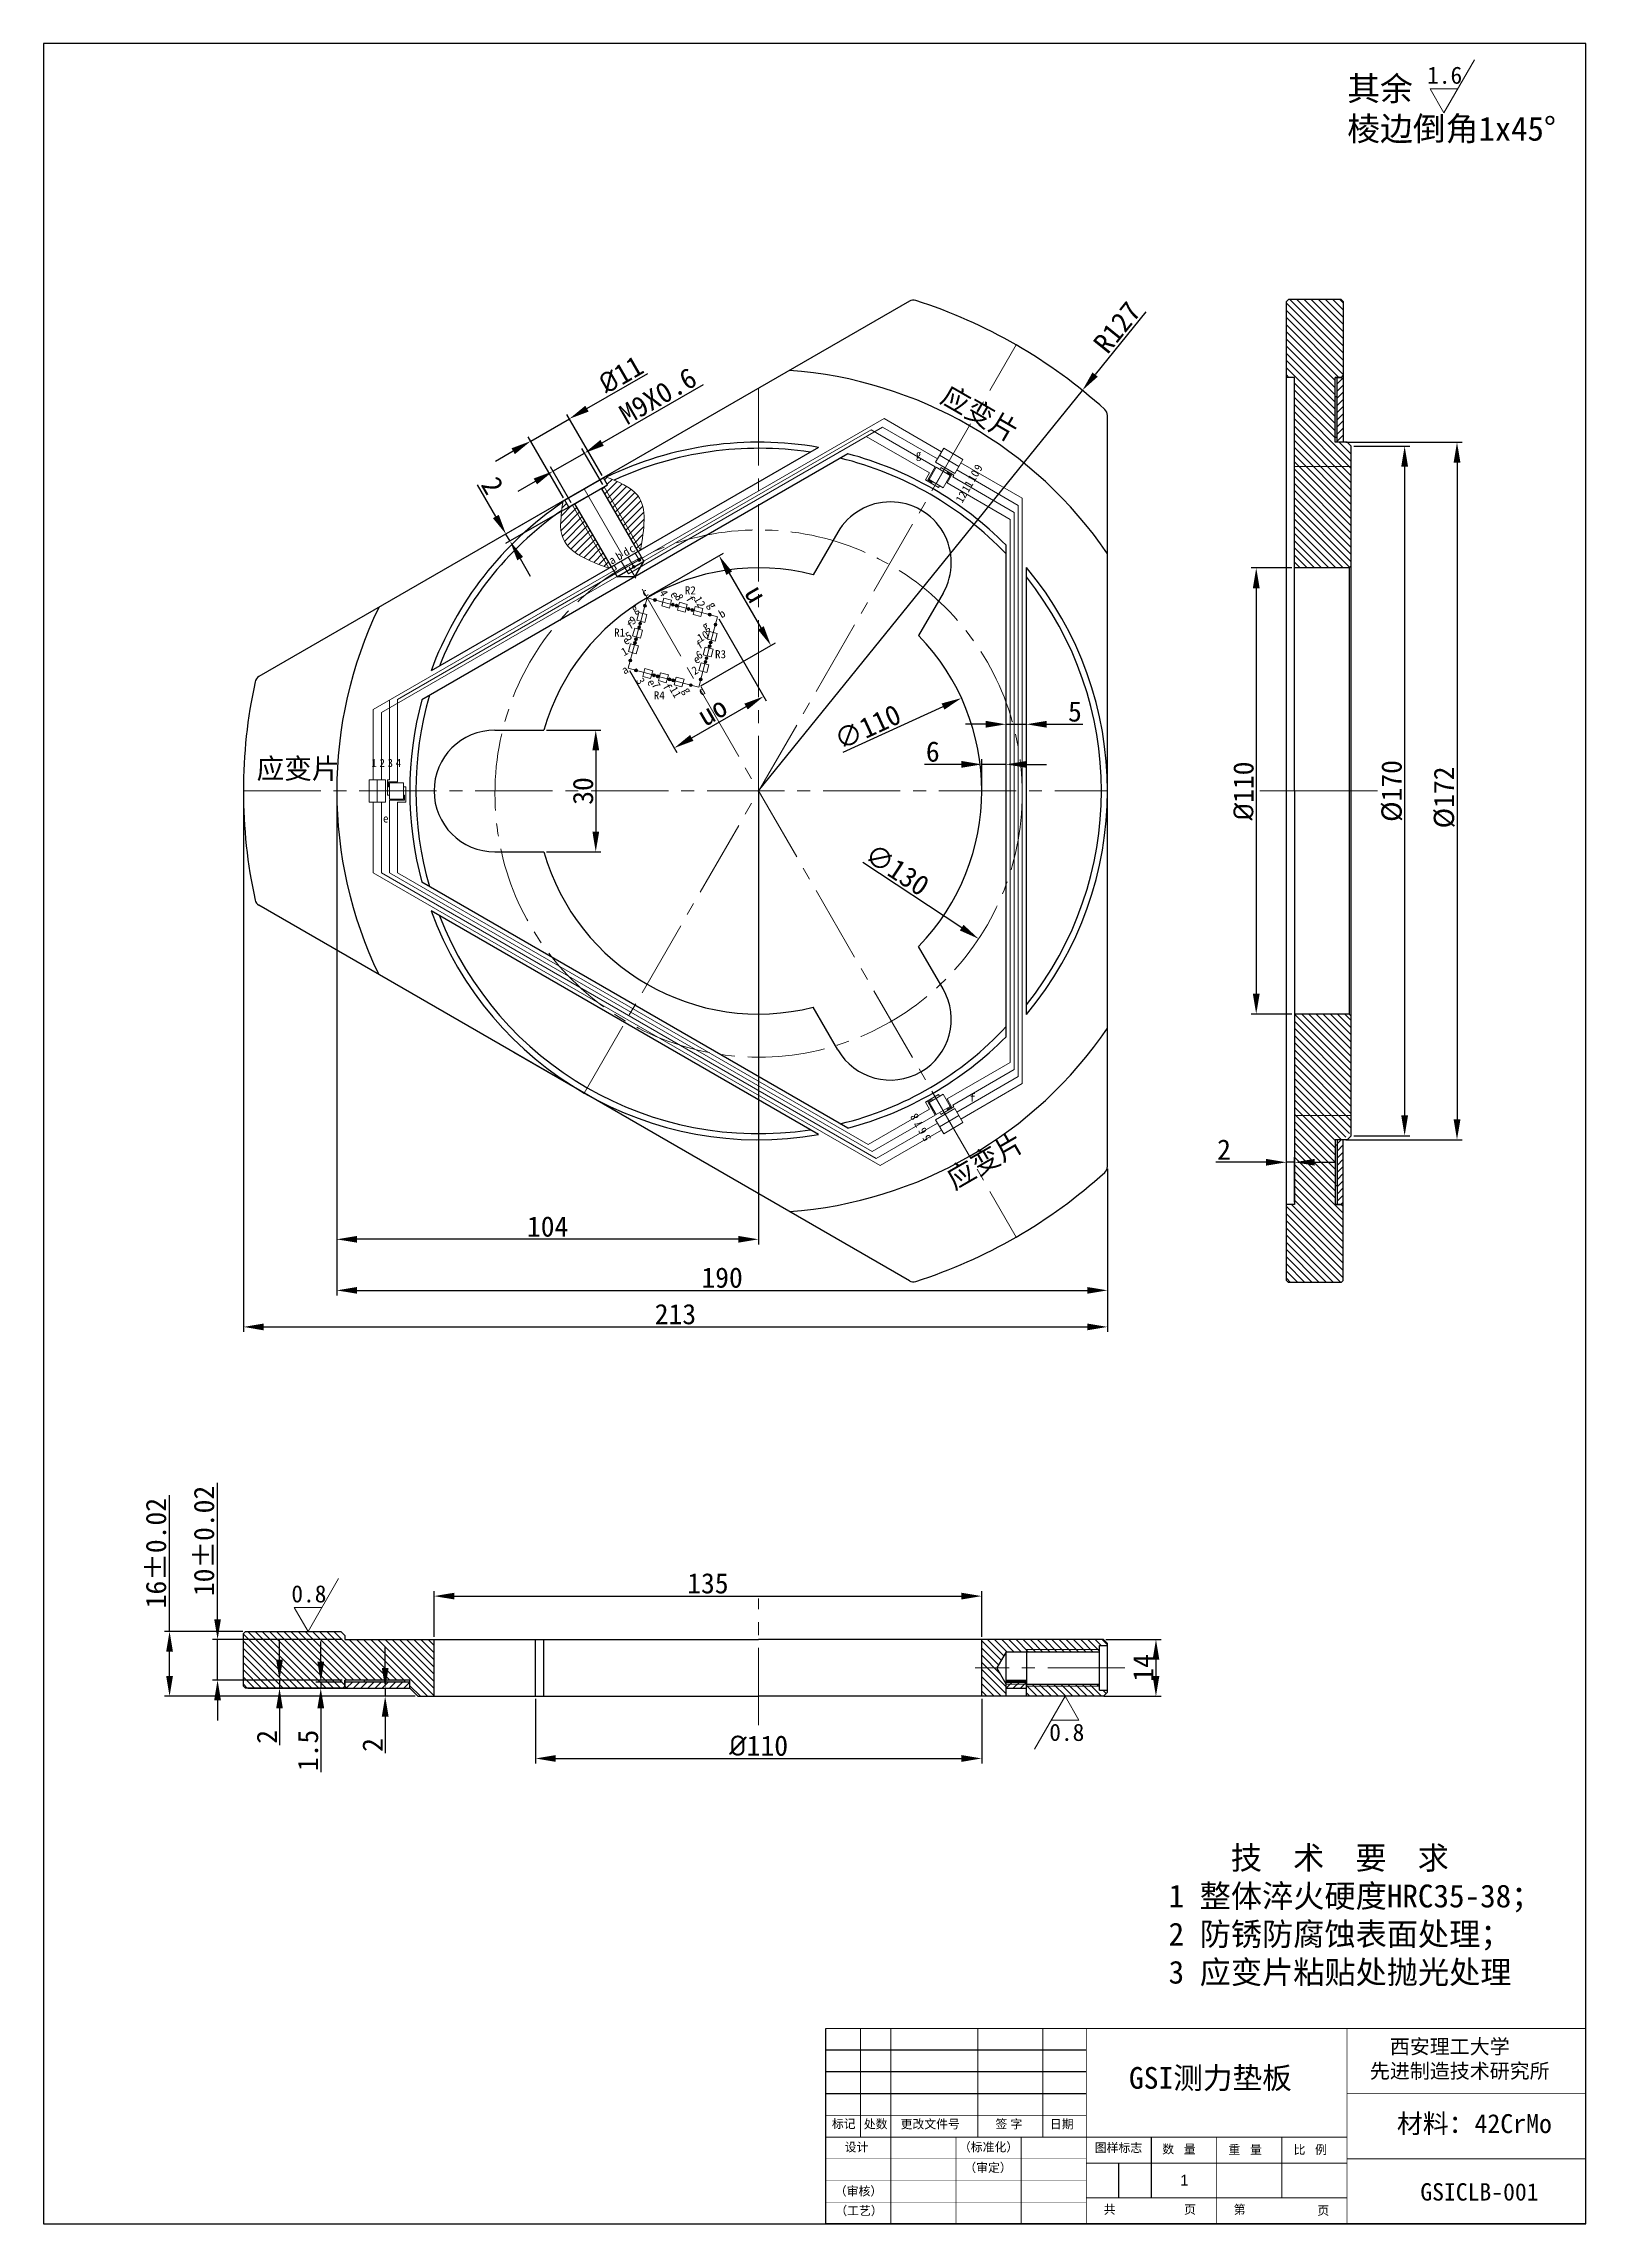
# Model space of a CAD drawing. Header units: inches. Extents: x -20 to 18950, y -1047 to 2551.
# Drawn here: x 17182 to 17562, y -1047 to -509 of the extents above; entities that cross this region are included whole.
import ezdxf

# ---------------------------------------------------------------- set-up
doc = ezdxf.new("R2010")
doc.units = ezdxf.units.IN
doc.header["$MEASUREMENT"] = 0
doc.header["$PDSIZE"] = -5
doc.linetypes.add('CENTER2', pattern=[28.574999, 19.049999, -3.175, 3.175, -3.175])
doc.layers.get('0').update_dxf_attribs({"lineweight": 30})
doc.layers.get('Defpoints').update_dxf_attribs({"lineweight": 18})
for name, color, linetype, lineweight in [('10', 7, 'Continuous', 18), ('cen', 1, 'CENTER2', 20), ('con', 7, 'Continuous', 20), ('dim', 5, 'Continuous', 20), ('hat', 3, 'Continuous', 20), ('text', 6, 'Continuous', 20)]:
    doc.layers.add(name, color=color, linetype=linetype, lineweight=lineweight)
doc.styles.add('1', font='')
doc.styles.get("Standard").update_dxf_attribs({"font": ''})
doc.styles.get('1').set_extended_font_data('宋体')
doc.styles.get('Standard').set_extended_font_data('宋体')
doc.dimstyles.new('ISO-25', dxfattribs={"dimtxt": 5, "dimasz": 5, "dimexe": 1.25, "dimexo": 0.625, "dimtad": 1, "dimdsep": 46, "dimtxsty": 'Standard', "dimcen": 2.5, "dimdle": 10, "dimadec": 0, "dimazin": 0, "dimtfac": 1, "dimtmove": 0, "dimatfit": 3, "dimfxl": 1, "dimtolj": 1, "dimarcsym": 0})
pattern_1 = [(45, (-16.7623, -17.547), (-0.88388348, 0.88388348), [])]

msp = doc.modelspace()

# ---------------------------------------------------------------- texts
at = {"char_height": 2.14168, "attachment_point": 1}
for s, insert, width in [('\\fﾷￂￋￎ_GB2312|b0|i0|c134|p49;标记', (17376.503, -1021.202), 7.03938), ('\\fﾷￂￋￎ_GB2312|b0|i0|c134|p49;处数', (17384.363, -1021.282), 6.04629), ('\\fﾷￂￋￎ_GB2312|b0|i0|c134|p49;更改文件号', (17393.433, -1021.282), 20.43657), ('{\\fﾷￂￋￎ_GB2312|b0|i0|c134|p49;签 字}', (17416.808, -1021.282), 10.83917), ('\\fﾷￂￋￎ_GB2312|b0|i0|c134|p49;日期', (17430.237, -1021.282), 7.86019), ('\\fﾷￂￋￎ_GB2312|b0|i0|c134|p49;设计', (17379.647, -1026.956), 6.56247), ('\\fﾷￂￋￎ_GB2312|b0|i0|c134|p49;（标准化）', (17407.807, -1026.952), 17.65526), ('\\fﾷￂￋￎ_GB2312|b0|i0|c134|p49;图样标志', (17441.302, -1027.115), 27.45026), ('\\fﾷￂￋￎ_GB2312|b0|i0|c134|p49;（审定）', (17409.137, -1032.023), 16.68785), ('{\\fￋￎￌ￥|b0|i0|c134|p2;数   量}', (17457.93, -1027.46), 12.37776), ('{\\fﾷￂￋￎ_GB2312|b0|i0|c134|p49;重   量}', (17474.243, -1027.587), 11.97168), ('{\\fﾷￂￋￎ_GB2312|b0|i0|c134|p49;比   例}', (17490.306, -1027.587), 11.97168), ('\\fﾷￂￋￎ_GB2312|b0|i0|c134|p49;（审核）', (17377.212, -1037.818), 15.35766), ('\\fﾷￂￋￎ_GB2312|b0|i0|c134|p49;（工艺）', (17377.333, -1042.647), 17.77619), ('\\fﾷￂￋￎ_GB2312|b0|i0|c134|p49;共', (17443.501, -1042.342), 4.95799), ('\\fﾷￂￋￎ_GB2312|b0|i0|c134|p49;页', (17463.315, -1042.341), 0.4837), ('\\fﾷￂￋￎ_GB2312|b0|i0|c134|p49;页', (17496.169, -1042.597), 0.4837)]:
    msp.add_mtext(s, dxfattribs=dict(at, insert=insert, width=width))
at = {"insert": (17475.558, -1042.342), "char_height": 2.14168, "attachment_point": 1}
msp.add_mtext('\\fﾷￂￋￎ_GB2312|b0|i0|c134|p49;第', dxfattribs=at)
at = {"layer": 'cen', "char_height": 2, "attachment_point": 1, "style": '1'}
for s, insert in [('R2', (17340.243, -643.142)), ('R1', (17322.821, -653.549)), ('R3', (17347.688, -658.882)), ('R4', (17332.589, -669.033))]:
    msp.add_mtext_dynamic_manual_height_columns(s, width=2.55179, gutter_width=1, heights=[0], dxfattribs=dict(at, insert=insert))
at = {"layer": 'con', "insert": (17509.129, -1001.422), "char_height": 3.60747, "width": 47.5545, "attachment_point": 1}
msp.add_mtext('{\\fTxt|b0|i0|c134|p2; \\fTxt|b0|i0|c0|p2; }西安理工大学{\\fTxt|b0|i0|c134|p2;\\P}先进制造技术研究所', dxfattribs=at)
at = {"layer": 'dim', "attachment_point": 1, "style": '1'}
for s, width, insert, char_height, rotation in [('应变片', 22.22046, (17405.412, -593.239), 5, 330), ('11', 1.93928, (17408.368, -619.183), 2, 60), ('\\pxt0.77102;10', 1.93928, (17409.868, -616.585), 2, 60), ('9', 1.93928, (17411.368, -613.987), 2, 60), ('12', 1.93928, (17406.868, -621.781), 2, 60), ('d', 1.93928, (17324.672, -634.114), 2, 30), ('c', 1.93928, (17326.064, -633.31), 2, 30), ('a', 1.93928, (17321.208, -636.114), 2, 30), ('b', 1.93928, (17322.94, -635.114), 2, 30), ('c', 1.93928, (17329.306, -644.14), 2, 30), ('4', 1.93928, (17335.58, -643.722), 2, 300), ('e', 1.93928, (17338.278, -644.113), 2, 300), ('8', 1.93928, (17339.419, -644.75), 2, 300), ('9', 1.93928, (17326.328, -650.978), 2, 30), ('g', 1.93928, (17326.781, -648.049), 2, 30), ('f', 1.93928, (17342.142, -645.148), 2, 300), ('12', 1.93928, (17344.126, -645.326), 2, 300), ('g', 1.93928, (17347.617, -646.698), 2, 300), ('b', 1.93928, (17348.297, -649.342), 2, 30), ('e', 1.93928, (17324.656, -655.982), 2, 30), ('5', 1.93928, (17325.293, -654.842), 2, 30), ('f', 1.93928, (17325.691, -652.119), 2, 30), ('10', 1.93928, (17343.024, -655.254), 2, 30), ('g', 1.93928, (17344.206, -652.363), 2, 30), ('1', 1.93928, (17324.264, -658.681), 2, 30), ('e', 1.93928, (17342.042, -660.641), 2, 30), ('6', 1.93928, (17342.679, -659.501), 2, 30), ('f', 1.93928, (17342.771, -657.007), 2, 30), ('a', 1.93928, (17324.373, -663.2), 2, 30), ('3', 1.93928, (17329.888, -665.392), 2, 300), ('e', 1.93928, (17332.587, -665.783), 2, 300), ('7', 1.93928, (17333.727, -666.42), 2, 300), ('2', 1.93928, (17341.651, -663.34), 2, 30), ('f', 1.93928, (17336.45, -666.818), 2, 300), ('11', 1.93928, (17338.146, -667.536), 2, 300), ('g', 1.93928, (17341.414, -667.751), 2, 300), ('d', 1.93928, (17343.336, -668.441), 2, 30), ('8', 1.93928, (17396.322, -775.07), 2, 120), ('7', 1.93928, (17397.322, -776.802), 2, 120), ('6', 1.93928, (17398.322, -778.535), 2, 120), ('5', 1.93928, (17399.322, -780.267), 2, 120), ('应变片', 22.22046, (17404.17, -787.713), 5, 30)]:
    msp.add_mtext_dynamic_manual_height_columns(s, width=width, gutter_width=1, heights=[0], dxfattribs=dict(at, insert=insert, char_height=char_height, rotation=rotation))
for s, width, insert, char_height in [('g', 1.93928, (17397.184, -609.605), 2), ('应变片', 22.22046, (17234.664, -685.587), 5), ('1', 1.93928, (17262.947, -685.706), 2), ('2', 1.93928, (17264.947, -685.706), 2), ('3', 1.93928, (17266.947, -685.706), 2), ('4', 1.93928, (17268.947, -685.706), 2), ('e', 1.93928, (17265.83, -699.386), 2), ('f', 1.93928, (17410.473, -768.24), 2)]:
    msp.add_mtext_dynamic_manual_height_columns(s, width=width, gutter_width=1, heights=[0], dxfattribs=dict(at, insert=insert, char_height=char_height))
at = {"layer": 'dim', "insert": (17459.493, -953.882), "char_height": 5.63558, "width": 98.75481, "attachment_point": 1}
msp.add_mtext('    技  术  要  求\\P1 整体淬火硬度HRC35-38；\\P2 防锈防腐蚀表面处理；\\P3 应变片粘贴处抛光处理', dxfattribs=at)
at = {"layer": 'text', "attachment_point": 1}
for s, insert, char_height, width in [('1.6', (17523.226, -514.991), 4.234, 8.25568), ('{\\fSimSun|b0|i0|c134|p2;其余\\fￋￎￌ￥|b0|i0|c134|p2;\\P\\fSimSun|b0|i0|c134|p2;棱边倒角}1x45°', (17503.537, -517.461), 5.92764, 58.44431), ('0.8', (17243.253, -889.465), 4.234, 8.25568), ('0.8', (17430.077, -923.62), 4.234, 8.25568), ('GSI测力垫板', (17449.722, -1008.275), 5.3542, 42.83817), ('材料：42CrMo', (17515.774, -1019.886), 4.6753, 46.59893), ('{\\fￋￎￌ￥|b0|i0|c134|p2;1}', (17462.395, -1034.835), 2.6771, 4.37188), ('GSICLB-001', (17521.556, -1036.922), 4.2834, 26.29654)]:
    msp.add_mtext(s, dxfattribs=dict(at, insert=insert, char_height=char_height, width=width))

# ---------------------------------------------------------------- blocks, each defined once
blk = doc.blocks.new('*D240')
at = {"layer": 'Defpoints', "color": 0, "transparency": 16777216}
for p in [(17348.32, -650.65), (17326.27, -663.37), (17359.67, -670.3)]:
    blk.add_point(p, dxfattribs=at)
at = {"layer": 'dim', "color": 0, "linetype": 'Continuous', "lineweight": -2, "transparency": 16777216}
for p, q in [((17348.63, -651.19), (17360.29, -671.39)), ((17326.59, -663.91), (17338.25, -684.11)), ((17341.95, -680.53), (17355.34, -672.8))]:
    blk.add_line(p, q, dxfattribs=at)
at = {"layer": 'dim', "color": 0, "transparency": 16777216}
for points in [[(17354.92, -672.08), (17355.75, -673.52), (17359.67, -670.3)], [(17341.54, -679.81), (17342.37, -681.25), (17337.62, -683.03)]]:
    blk.add_solid(points, dxfattribs=at)
at = {"layer": 'dim', "color": 0, "transparency": 16777216, "insert": (17347.08, -673.96), "char_height": 5, "attachment_point": 5, "rotation": 30}
blk.add_mtext('\\A1;uo', dxfattribs=at)
blk = doc.blocks.new('*D241')
at = {"layer": 'Defpoints', "color": 0, "transparency": 16777216}
for p in [(17330.87, -645.87), (17361.47, -657.75), (17343.66, -668.03)]:
    blk.add_point(p, dxfattribs=at)
at = {"layer": 'dim', "color": 0, "linetype": 'Continuous', "lineweight": -2, "transparency": 16777216}
for p, q in [((17331.41, -645.56), (17349.76, -634.96)), ((17351.18, -639.92), (17358.97, -653.42)), ((17344.2, -667.72), (17362.56, -657.12))]:
    blk.add_line(p, q, dxfattribs=at)
at = {"layer": 'dim', "color": 0, "transparency": 16777216}
for points in [[(17351.9, -639.5), (17350.46, -640.33), (17348.68, -635.59)], [(17359.7, -653), (17358.25, -653.83), (17361.47, -657.75)]]:
    blk.add_solid(points, dxfattribs=at)
at = {"layer": 'dim', "color": 0, "transparency": 16777216, "insert": (17357.78, -645.1), "char_height": 5, "attachment_point": 5, "rotation": 300}
blk.add_mtext('\\A1;u', dxfattribs=at)
blk = doc.blocks.new('*D242')
at = {"layer": 'Defpoints', "color": 0, "transparency": 16777216}
for p in [(17254.43, -693.62), (17444.43, -786.19), (17444.43, -816.76)]:
    blk.add_point(p, dxfattribs=at)
at = {"layer": 'dim', "color": 0, "linetype": 'Continuous', "lineweight": -2, "transparency": 16777216}
for p, q in [((17254.43, -694.24), (17254.43, -818.01)), ((17444.43, -786.81), (17444.43, -818.01)), ((17259.43, -816.76), (17439.43, -816.76))]:
    blk.add_line(p, q, dxfattribs=at)
at = {"layer": 'dim', "color": 0, "transparency": 16777216}
for points in [[(17259.43, -815.93), (17259.43, -817.59), (17254.43, -816.76)], [(17439.43, -815.93), (17439.43, -817.59), (17444.43, -816.76)]]:
    blk.add_solid(points, dxfattribs=at)
at = {"layer": 'dim', "color": 0, "transparency": 16777216, "insert": (17349.43, -813.64), "char_height": 5, "attachment_point": 5}
blk.add_mtext('\\A1;190', dxfattribs=at)
blk = doc.blocks.new('*D243')
at = {"layer": 'Defpoints', "color": 0, "transparency": 16777216}
for p in [(17438.24, -594.83), (17358.43, -693.62)]:
    blk.add_point(p, dxfattribs=at)
at = {"layer": 'dim', "color": 0, "linetype": 'Continuous', "lineweight": -2, "transparency": 16777216}
for p, q in [((17453.89, -575.45), (17441.38, -590.94)), ((17358.43, -693.62), (17438.24, -594.83))]:
    blk.add_line(p, q, dxfattribs=at)
at = {"layer": 'dim', "color": 0, "transparency": 16777216}
blk.add_solid([(17440.73, -590.41), (17442.03, -591.46), (17438.24, -594.83)], dxfattribs=at)
at = {"layer": 'dim', "color": 0, "transparency": 16777216, "insert": (17446.78, -579.28), "char_height": 5, "attachment_point": 5, "rotation": 51.0678}
blk.add_mtext('\\A1;R127', dxfattribs=at)
blk = doc.blocks.new('*D244')
at = {"layer": 'Defpoints', "color": 0, "transparency": 16777216}
for p in [(17231.43, -693.62), (17444.43, -816.76), (17444.43, -825.77)]:
    blk.add_point(p, dxfattribs=at)
at = {"layer": 'dim', "color": 0, "linetype": 'Continuous', "lineweight": -2, "transparency": 16777216}
for p, q in [((17231.43, -694.24), (17231.43, -827.02)), ((17444.43, -817.39), (17444.43, -827.02)), ((17236.43, -825.77), (17439.43, -825.77))]:
    blk.add_line(p, q, dxfattribs=at)
at = {"layer": 'dim', "color": 0, "transparency": 16777216}
for points in [[(17236.43, -824.94), (17236.43, -826.61), (17231.43, -825.77)], [(17439.43, -824.94), (17439.43, -826.61), (17444.43, -825.77)]]:
    blk.add_solid(points, dxfattribs=at)
at = {"layer": 'dim', "color": 0, "transparency": 16777216, "insert": (17337.93, -822.65), "char_height": 5, "attachment_point": 5}
blk.add_mtext('\\A1;213', dxfattribs=at)
blk = doc.blocks.new('*D234')
at = {"layer": 'Defpoints', "color": 0, "transparency": 16777216}
for p in [(17231.93, -914.85), (17266.38, -914.85), (17274.43, -916.85)]:
    blk.add_point(p, dxfattribs=at)
at = {"layer": 'dim', "color": 0, "linetype": 'Continuous', "lineweight": -2, "transparency": 16777216}
for p, q in [((17266.38, -909.85), (17266.38, -904.85)), ((17232.56, -914.85), (17267.63, -914.85)), ((17273.81, -916.85), (17265.13, -916.85)), ((17266.38, -914.85), (17266.38, -916.85)), ((17266.38, -921.85), (17266.38, -930.87))]:
    blk.add_line(p, q, dxfattribs=at)
at = {"layer": 'dim', "color": 0, "transparency": 16777216}
for points in [[(17265.55, -909.85), (17267.22, -909.85), (17266.38, -914.85)], [(17265.55, -921.85), (17267.22, -921.85), (17266.38, -916.85)]]:
    blk.add_solid(points, dxfattribs=at)
at = {"layer": 'dim', "color": 0, "transparency": 16777216, "insert": (17263.26, -928.86), "char_height": 5, "attachment_point": 5, "rotation": 90}
blk.add_mtext('\\A1;2', dxfattribs=at)
blk = doc.blocks.new('*D235')
at = {"layer": 'Defpoints', "color": 0, "transparency": 16777216}
for p in [(17240.33, -912.85), (17256.43, -912.85), (17255.93, -914.85)]:
    blk.add_point(p, dxfattribs=at)
at = {"layer": 'dim', "color": 0, "linetype": 'Continuous', "lineweight": -2, "transparency": 16777216}
for p, q in [((17240.33, -907.85), (17240.33, -902.85)), ((17255.81, -912.85), (17239.08, -912.85)), ((17240.33, -912.85), (17240.33, -914.85)), ((17255.31, -914.85), (17239.08, -914.85)), ((17240.33, -919.85), (17240.33, -928.87))]:
    blk.add_line(p, q, dxfattribs=at)
at = {"layer": 'dim', "color": 0, "transparency": 16777216}
for points in [[(17239.5, -907.85), (17241.16, -907.85), (17240.33, -912.85)], [(17239.5, -919.85), (17241.16, -919.85), (17240.33, -914.85)]]:
    blk.add_solid(points, dxfattribs=at)
at = {"layer": 'dim', "color": 0, "transparency": 16777216, "insert": (17237.2, -926.86), "char_height": 5, "attachment_point": 5, "rotation": 90}
blk.add_mtext('\\A1;2', dxfattribs=at)
blk = doc.blocks.new('*D236')
at = {"layer": 'Defpoints', "color": 0, "transparency": 16777216}
for p in [(17256.43, -913.35), (17250.5, -914.85), (17256.93, -914.85)]:
    blk.add_point(p, dxfattribs=at)
at = {"layer": 'dim', "color": 0, "linetype": 'Continuous', "lineweight": -2, "transparency": 16777216}
for p, q in [((17250.5, -908.35), (17250.5, -903.35)), ((17255.81, -913.35), (17249.25, -913.35)), ((17250.5, -913.35), (17250.5, -914.85)), ((17256.31, -914.85), (17249.25, -914.85)), ((17250.5, -919.85), (17250.5, -935.57))]:
    blk.add_line(p, q, dxfattribs=at)
at = {"layer": 'dim', "color": 0, "transparency": 16777216}
for points in [[(17249.67, -908.35), (17251.34, -908.35), (17250.5, -913.35)], [(17249.67, -919.85), (17251.34, -919.85), (17250.5, -914.85)]]:
    blk.add_solid(points, dxfattribs=at)
at = {"layer": 'dim', "color": 0, "transparency": 16777216, "insert": (17247.38, -930.21), "char_height": 5, "attachment_point": 5, "rotation": 90}
blk.add_mtext('\\A1;1.5', dxfattribs=at)
blk = doc.blocks.new('*D245')
at = {"layer": 'Defpoints', "color": 0, "transparency": 16777216}
for p in [(17504.52, -608.62), (17504.52, -778.62), (17517.68, -778.62)]:
    blk.add_point(p, dxfattribs=at)
at = {"layer": 'dim', "color": 0, "linetype": 'Continuous', "lineweight": -2, "transparency": 16777216}
for p, q in [((17505.15, -608.62), (17518.93, -608.62)), ((17517.68, -613.62), (17517.68, -773.62)), ((17505.15, -778.62), (17518.93, -778.62))]:
    blk.add_line(p, q, dxfattribs=at)
at = {"layer": 'dim', "color": 0, "transparency": 16777216}
for points in [[(17516.85, -613.62), (17518.52, -613.62), (17517.68, -608.62)], [(17516.85, -773.62), (17518.52, -773.62), (17517.68, -778.62)]]:
    blk.add_solid(points, dxfattribs=at)
at = {"layer": 'dim', "color": 0, "transparency": 16777216, "insert": (17514.56, -693.62), "char_height": 5, "attachment_point": 5, "rotation": 90}
blk.add_mtext('\\A1;{\\Ftxt|c0;%%C\\Ftxt|c134;170}', dxfattribs=at)
blk = doc.blocks.new('*D237')
at = {"layer": 'Defpoints', "color": 0, "transparency": 16777216}
for p in [(17502.52, -607.62), (17502.52, -779.62), (17530.59, -779.62)]:
    blk.add_point(p, dxfattribs=at)
at = {"layer": 'dim', "color": 0, "linetype": 'Continuous', "lineweight": -2, "transparency": 16777216}
for p, q in [((17503.15, -607.62), (17531.84, -607.62)), ((17530.59, -612.62), (17530.59, -774.62)), ((17503.15, -779.62), (17531.84, -779.62))]:
    blk.add_line(p, q, dxfattribs=at)
at = {"layer": 'dim', "color": 0, "transparency": 16777216}
for points in [[(17529.76, -612.62), (17531.43, -612.62), (17530.59, -607.62)], [(17529.76, -774.62), (17531.43, -774.62), (17530.59, -779.62)]]:
    blk.add_solid(points, dxfattribs=at)
at = {"layer": 'dim', "color": 0, "transparency": 16777216, "insert": (17527.47, -695.21), "char_height": 5, "attachment_point": 5, "rotation": 90}
blk.add_mtext('\\A1;{\\Ftxt|c0;%%C\\Ftxt|c134;172}', dxfattribs=at)
blk = doc.blocks.new('*D246')
at = {"layer": 'Defpoints', "color": 0, "transparency": 16777216}
for p in [(17311.79, -601.84), (17320.2, -616.39), (17310.67, -621.89)]:
    blk.add_point(p, dxfattribs=at)
at = {"layer": 'dim', "color": 0, "linetype": 'Continuous', "lineweight": -2, "transparency": 16777216}
for p, q in [((17316.12, -599.34), (17331.1, -590.69)), ((17302.27, -607.34), (17311.79, -601.84)), ((17319.88, -615.85), (17311.17, -600.76)), ((17310.36, -621.35), (17301.64, -606.26)), ((17297.94, -609.84), (17293.61, -612.34))]:
    blk.add_line(p, q, dxfattribs=at)
at = {"layer": 'dim', "color": 0, "transparency": 16777216}
for points in [[(17315.71, -598.62), (17316.54, -600.06), (17311.79, -601.84)], [(17297.52, -609.12), (17298.35, -610.56), (17302.27, -607.34)]]:
    blk.add_solid(points, dxfattribs=at)
at = {"layer": 'dim', "color": 0, "transparency": 16777216, "insert": (17324.49, -590.9), "char_height": 5, "attachment_point": 5, "rotation": 30}
blk.add_mtext('\\A1;{\\fISOCPEUR|b0|i0|c0|p34;%%C}11', dxfattribs=at)
blk = doc.blocks.new('*D247')
at = {"layer": 'Defpoints', "color": 0, "transparency": 16777216}
for p in [(17315.52, -610.29), (17312.53, -623.12), (17320.33, -618.62)]:
    blk.add_point(p, dxfattribs=at)
at = {"layer": 'dim', "color": 0, "linetype": 'Continuous', "lineweight": -2, "transparency": 16777216}
for p, q in [((17319.85, -607.79), (17344.83, -593.36)), ((17307.72, -614.79), (17315.52, -610.29)), ((17320.02, -618.08), (17314.89, -609.2)), ((17303.39, -617.29), (17299.06, -619.79)), ((17312.22, -622.58), (17307.1, -613.7))]:
    blk.add_line(p, q, dxfattribs=at)
at = {"layer": 'dim', "color": 0, "transparency": 16777216}
for points in [[(17319.43, -607.06), (17320.26, -608.51), (17315.52, -610.29)], [(17302.98, -616.56), (17303.81, -618.01), (17307.72, -614.79)]]:
    blk.add_solid(points, dxfattribs=at)
at = {"layer": 'dim', "color": 0, "transparency": 16777216, "insert": (17333.62, -596.23), "char_height": 5, "attachment_point": 5, "rotation": 30}
blk.add_mtext('\\A1;M9X0.6', dxfattribs=at)
blk = doc.blocks.new('*D238')
at = {"layer": 'Defpoints', "color": 0, "transparency": 16777216}
for p in [(17305.52, -678.62), (17305.52, -708.62), (17318.29, -708.62)]:
    blk.add_point(p, dxfattribs=at)
at = {"layer": 'dim', "color": 0, "linetype": 'Continuous', "lineweight": -2, "transparency": 16777216}
for p, q in [((17306.14, -678.62), (17319.54, -678.62)), ((17318.29, -683.62), (17318.29, -703.62)), ((17306.14, -708.62), (17319.54, -708.62))]:
    blk.add_line(p, q, dxfattribs=at)
at = {"layer": 'dim', "color": 0, "transparency": 16777216}
for points in [[(17317.46, -683.62), (17319.13, -683.62), (17318.29, -678.62)], [(17317.46, -703.62), (17319.13, -703.62), (17318.29, -708.62)]]:
    blk.add_solid(points, dxfattribs=at)
at = {"layer": 'dim', "color": 0, "transparency": 16777216, "insert": (17315.17, -693.62), "char_height": 5, "attachment_point": 5, "rotation": 90}
blk.add_mtext('\\A1;30', dxfattribs=at)
blk = doc.blocks.new('*D248')
at = {"layer": 'Defpoints', "color": 0, "transparency": 16777216}
for p in [(17413.43, -892.15), (17278.44, -902.85), (17413.43, -902.85)]:
    blk.add_point(p, dxfattribs=at)
at = {"layer": 'dim', "color": 0, "linetype": 'Continuous', "lineweight": -2, "transparency": 16777216}
for p, q in [((17278.44, -902.23), (17278.44, -890.9)), ((17283.44, -892.15), (17408.43, -892.15)), ((17413.43, -902.23), (17413.43, -890.9))]:
    blk.add_line(p, q, dxfattribs=at)
at = {"layer": 'dim', "color": 0, "transparency": 16777216}
for points in [[(17283.44, -891.32), (17283.44, -892.98), (17278.44, -892.15)], [(17408.43, -891.32), (17408.43, -892.98), (17413.43, -892.15)]]:
    blk.add_solid(points, dxfattribs=at)
at = {"layer": 'dim', "color": 0, "transparency": 16777216, "insert": (17345.93, -889.02), "char_height": 5, "attachment_point": 5}
blk.add_mtext('\\A1;135', dxfattribs=at)
blk = doc.blocks.new('*D249')
at = {"layer": 'Defpoints', "color": 0, "transparency": 16777216}
for p in [(17419.43, -687.05), (17413.43, -693.62), (17419.43, -693.62)]:
    blk.add_point(p, dxfattribs=at)
at = {"layer": 'dim', "color": 0, "linetype": 'Continuous', "lineweight": -2, "transparency": 16777216}
for p, q in [((17408.43, -687.05), (17399.3, -687.05)), ((17413.43, -692.99), (17413.43, -685.8)), ((17419.43, -687.05), (17413.43, -687.05)), ((17419.43, -692.99), (17419.43, -685.8)), ((17424.43, -687.05), (17429.43, -687.05))]:
    blk.add_line(p, q, dxfattribs=at)
at = {"layer": 'dim', "color": 0, "transparency": 16777216}
for points in [[(17408.43, -686.22), (17408.43, -687.89), (17413.43, -687.05)], [(17424.43, -686.22), (17424.43, -687.89), (17419.43, -687.05)]]:
    blk.add_solid(points, dxfattribs=at)
at = {"layer": 'dim', "color": 0, "transparency": 16777216, "insert": (17401.37, -683.93), "char_height": 5, "attachment_point": 5}
blk.add_mtext('\\A1;6', dxfattribs=at)
blk = doc.blocks.new('*D250')
at = {"layer": 'Defpoints', "color": 0, "transparency": 16777216}
for p in [(17424.43, -677.17), (17419.43, -679.21), (17424.43, -693.62)]:
    blk.add_point(p, dxfattribs=at)
at = {"layer": 'dim', "color": 0, "linetype": 'Continuous', "lineweight": -2, "transparency": 16777216}
for p, q in [((17414.43, -677.17), (17409.43, -677.17)), ((17419.43, -678.58), (17419.43, -675.92)), ((17419.43, -677.17), (17424.43, -677.17)), ((17424.43, -692.99), (17424.43, -675.92)), ((17429.43, -677.17), (17438.39, -677.17))]:
    blk.add_line(p, q, dxfattribs=at)
at = {"layer": 'dim', "color": 0, "transparency": 16777216}
for points in [[(17414.43, -676.33), (17414.43, -678), (17419.43, -677.17)], [(17429.43, -676.33), (17429.43, -678), (17424.43, -677.17)]]:
    blk.add_solid(points, dxfattribs=at)
at = {"layer": 'dim', "color": 0, "transparency": 16777216, "insert": (17436.41, -674.04), "char_height": 5, "attachment_point": 5}
blk.add_mtext('\\A1;5', dxfattribs=at)
blk = doc.blocks.new('*D251')
at = {"layer": 'Defpoints', "color": 0, "transparency": 16777216}
for p in [(17231.93, -900.85), (17213.23, -916.85), (17273.81, -916.85)]:
    blk.add_point(p, dxfattribs=at)
at = {"layer": 'dim', "color": 0, "linetype": 'Continuous', "lineweight": -2, "transparency": 16777216}
for p, q in [((17213.23, -900.85), (17213.23, -867.25)), ((17231.31, -900.85), (17211.98, -900.85)), ((17213.23, -911.85), (17213.23, -905.85)), ((17273.18, -916.85), (17211.98, -916.85))]:
    blk.add_line(p, q, dxfattribs=at)
at = {"layer": 'dim', "color": 0, "transparency": 16777216}
for points in [[(17212.39, -905.85), (17214.06, -905.85), (17213.23, -900.85)], [(17212.39, -911.85), (17214.06, -911.85), (17213.23, -916.85)]]:
    blk.add_solid(points, dxfattribs=at)
at = {"layer": 'dim', "color": 0, "transparency": 16777216, "insert": (17209.91, -881.55), "char_height": 5, "attachment_point": 5, "rotation": 90}
blk.add_mtext('\\A1;16%%P0.02', dxfattribs=at)
blk = doc.blocks.new('*D239')
at = {"layer": 'Defpoints', "color": 0, "transparency": 16777216}
for p in [(17358.43, -693.62), (17254.43, -694.24), (17254.43, -804.17)]:
    blk.add_point(p, dxfattribs=at)
at = {"layer": 'dim', "color": 0, "linetype": 'Continuous', "lineweight": -2, "transparency": 16777216}
for p, q in [((17254.43, -694.87), (17254.43, -805.42)), ((17358.43, -694.24), (17358.43, -805.42)), ((17353.43, -804.17), (17259.43, -804.17))]:
    blk.add_line(p, q, dxfattribs=at)
at = {"layer": 'dim', "color": 0, "transparency": 16777216}
for points in [[(17259.43, -803.34), (17259.43, -805), (17254.43, -804.17)], [(17353.43, -803.34), (17353.43, -805), (17358.43, -804.17)]]:
    blk.add_solid(points, dxfattribs=at)
at = {"layer": 'dim', "color": 0, "transparency": 16777216, "insert": (17306.43, -801.05), "char_height": 5, "attachment_point": 5}
blk.add_mtext('\\A1;104', dxfattribs=at)
blk = doc.blocks.new('*D252')
at = {"layer": 'Defpoints', "color": 0, "transparency": 16777216}
for p in [(17315.43, -619.14), (17316.43, -620.87), (17297.16, -632)]:
    blk.add_point(p, dxfattribs=at)
at = {"layer": 'dim', "color": 0, "linetype": 'Continuous', "lineweight": -2, "transparency": 16777216}
for p, q in [((17293.66, -625.94), (17289.15, -618.13)), ((17314.89, -619.45), (17295.08, -630.89)), ((17315.89, -621.18), (17296.08, -632.62)), ((17297.16, -632), (17296.16, -630.27)), ((17299.66, -636.33), (17302.16, -640.66))]:
    blk.add_line(p, q, dxfattribs=at)
at = {"layer": 'dim', "color": 0, "transparency": 16777216}
for points in [[(17294.38, -625.52), (17292.94, -626.35), (17296.16, -630.27)], [(17300.38, -635.91), (17298.94, -636.74), (17297.16, -632)]]:
    blk.add_solid(points, dxfattribs=at)
at = {"layer": 'dim', "color": 0, "transparency": 16777216, "insert": (17292.86, -618.3), "char_height": 5, "attachment_point": 5, "rotation": 300}
blk.add_mtext('\\A1;2', dxfattribs=at)
blk = doc.blocks.new('*D253')
at = {"layer": 'Defpoints', "color": 0, "transparency": 16777216}
for p in [(17408.43, -670.71), (17308.43, -716.53)]:
    blk.add_point(p, dxfattribs=at)
at = {"layer": 'dim', "color": 0, "linetype": 'Continuous', "lineweight": -2, "transparency": 16777216}
blk.add_line((17379.27, -684.07), (17403.89, -672.79), dxfattribs=at)
at = {"layer": 'dim', "color": 0, "transparency": 16777216}
blk.add_solid([(17403.54, -672.03), (17404.24, -673.55), (17408.43, -670.71)], dxfattribs=at)
at = {"layer": 'dim', "color": 0, "transparency": 16777216, "insert": (17385.3, -677.87), "char_height": 5, "attachment_point": 5, "rotation": 24.6162}
blk.add_mtext('\\A1;∅110', dxfattribs=at)
blk = doc.blocks.new('*D254')
at = {"layer": 'Defpoints', "color": 0, "transparency": 16777216}
for p in [(17490.52, -638.62), (17481.1, -748.62), (17490.52, -748.62)]:
    blk.add_point(p, dxfattribs=at)
at = {"layer": 'dim', "color": 0, "linetype": 'Continuous', "lineweight": -2, "transparency": 16777216}
for p, q in [((17489.9, -638.62), (17479.85, -638.62)), ((17481.1, -643.62), (17481.1, -743.62)), ((17489.9, -748.62), (17479.85, -748.62))]:
    blk.add_line(p, q, dxfattribs=at)
at = {"layer": 'dim', "color": 0, "transparency": 16777216}
for points in [[(17480.27, -643.62), (17481.94, -643.62), (17481.1, -638.62)], [(17480.27, -743.62), (17481.94, -743.62), (17481.1, -748.62)]]:
    blk.add_solid(points, dxfattribs=at)
at = {"layer": 'dim', "color": 0, "transparency": 16777216, "insert": (17477.98, -693.62), "char_height": 5, "attachment_point": 5, "rotation": 90}
blk.add_mtext('\\A1;{\\fISOCPEUR|b0|i0|c0|p34;%%C}110', dxfattribs=at)
blk = doc.blocks.new('*D255')
at = {"layer": 'Defpoints', "color": 0, "transparency": 16777216}
for p in [(17490.52, -785.17), (17488.52, -795.62), (17490.52, -795.62)]:
    blk.add_point(p, dxfattribs=at)
at = {"layer": 'dim', "color": 0, "linetype": 'Continuous', "lineweight": -2, "transparency": 16777216}
for p, q in [((17488.52, -794.99), (17488.52, -783.92)), ((17490.52, -794.99), (17490.52, -783.92)), ((17483.52, -785.17), (17471.15, -785.17)), ((17490.52, -785.17), (17488.52, -785.17)), ((17495.52, -785.17), (17500.52, -785.17))]:
    blk.add_line(p, q, dxfattribs=at)
at = {"layer": 'dim', "color": 0, "transparency": 16777216}
for points in [[(17483.52, -784.34), (17483.52, -786), (17488.52, -785.17)], [(17495.52, -784.34), (17495.52, -786), (17490.52, -785.17)]]:
    blk.add_solid(points, dxfattribs=at)
at = {"layer": 'dim', "color": 0, "transparency": 16777216, "insert": (17473.16, -782.04), "char_height": 5, "attachment_point": 5}
blk.add_mtext('\\A1;2', dxfattribs=at)
blk = doc.blocks.new('*D256')
at = {"layer": 'Defpoints', "color": 0, "transparency": 16777216}
for p in [(17443.43, -902.85), (17442.93, -916.85), (17456.38, -916.85)]:
    blk.add_point(p, dxfattribs=at)
at = {"layer": 'dim', "color": 0, "linetype": 'Continuous', "lineweight": -2, "transparency": 16777216}
for p, q in [((17444.06, -902.85), (17457.63, -902.85)), ((17456.38, -907.85), (17456.38, -911.85)), ((17443.56, -916.85), (17457.63, -916.85))]:
    blk.add_line(p, q, dxfattribs=at)
at = {"layer": 'dim', "color": 0, "transparency": 16777216}
for points in [[(17455.55, -907.85), (17457.22, -907.85), (17456.38, -902.85)], [(17455.55, -911.85), (17457.22, -911.85), (17456.38, -916.85)]]:
    blk.add_solid(points, dxfattribs=at)
at = {"layer": 'dim', "color": 0, "transparency": 16777216, "insert": (17453.26, -909.85), "char_height": 5, "attachment_point": 5, "rotation": 90}
blk.add_mtext('\\A1;14', dxfattribs=at)
blk = doc.blocks.new('*D257')
at = {"layer": 'Defpoints', "color": 0, "transparency": 16777216}
for p in [(17303.43, -916.85), (17413.43, -916.85), (17413.43, -932.18)]:
    blk.add_point(p, dxfattribs=at)
at = {"layer": 'dim', "color": 0, "linetype": 'Continuous', "lineweight": -2, "transparency": 16777216}
for p, q in [((17303.43, -917.48), (17303.43, -933.43)), ((17413.43, -917.48), (17413.43, -933.43)), ((17308.43, -932.18), (17408.43, -932.18))]:
    blk.add_line(p, q, dxfattribs=at)
at = {"layer": 'dim', "color": 0, "transparency": 16777216}
for points in [[(17308.43, -931.35), (17308.43, -933.02), (17303.43, -932.18)], [(17408.43, -931.35), (17408.43, -933.02), (17413.43, -932.18)]]:
    blk.add_solid(points, dxfattribs=at)
at = {"layer": 'dim', "color": 0, "transparency": 16777216, "insert": (17358.43, -929.06), "char_height": 5, "attachment_point": 5}
blk.add_mtext('\\A1;{\\fISOCPEUR|b0|i0|c0|p34;%%C}110', dxfattribs=at)
blk = doc.blocks.new('*D258')
at = {"layer": 'Defpoints', "color": 0, "transparency": 16777216}
for p in [(17256.43, -902.85), (17225.06, -912.85), (17256.43, -912.85)]:
    blk.add_point(p, dxfattribs=at)
at = {"layer": 'dim', "color": 0, "linetype": 'Continuous', "lineweight": -2, "transparency": 16777216}
for p, q in [((17225.06, -897.85), (17225.06, -864.25)), ((17255.81, -902.85), (17223.81, -902.85)), ((17225.06, -912.85), (17225.06, -902.85)), ((17255.81, -912.85), (17223.81, -912.85)), ((17225.06, -917.85), (17225.06, -922.85))]:
    blk.add_line(p, q, dxfattribs=at)
at = {"layer": 'dim', "color": 0, "transparency": 16777216}
for points in [[(17224.23, -897.85), (17225.89, -897.85), (17225.06, -902.85)], [(17224.23, -917.85), (17225.89, -917.85), (17225.06, -912.85)]]:
    blk.add_solid(points, dxfattribs=at)
at = {"layer": 'dim', "color": 0, "transparency": 16777216, "insert": (17221.74, -878.55), "char_height": 5, "attachment_point": 5, "rotation": 90}
blk.add_mtext('\\A1;10%%P0.02', dxfattribs=at)
blk = doc.blocks.new('*D326')
at = {"layer": 'Defpoints', "color": 0, "transparency": 16777216}
for p in [(17304.2, -658.42), (17412.67, -730.07)]:
    blk.add_point(p, dxfattribs=at)
at = {"layer": 'dim', "color": 0, "linetype": 'Continuous', "lineweight": -2, "transparency": 16777216}
blk.add_line((17384.12, -711.21), (17408.5, -727.31), dxfattribs=at)
at = {"layer": 'dim', "color": 0, "transparency": 16777216}
blk.add_solid([(17408.95, -726.62), (17408.04, -728.01), (17412.67, -730.07)], dxfattribs=at)
at = {"layer": 'dim', "color": 0, "transparency": 16777216, "insert": (17392.57, -713.05), "char_height": 5, "attachment_point": 5, "rotation": 326.5521}
blk.add_mtext('\\A1;∅130', dxfattribs=at)

# ---------------------------------------------------------------- dimensions: what is measured, and where the dimension line sits
at = {"layer": 'dim'}
dim = msp.add_radius_dim(center=(17358.432, -693.618), mpoint=(17438.239, -594.826), dimstyle='ISO-25', dxfattribs=at)
dim.commit()
dim.dimension.update_dxf_attribs({"geometry": '*D243', "text_midpoint": (17446.776, -579.285)})
for base, p1, p2, angle, text, picture, middle, dimtype in [((17311.793, -601.838), (17310.669, -621.89), (17320.195, -616.39), 30, '{\\fISOCPEUR|b0|i0|c0|p34;%%C}<>', '*D246', (17326.05, -593.607), 161), ((17315.516, -610.286), (17312.535, -623.122), (17320.329, -618.622), 30, 'M<>X0.6', '*D247', (17335.182, -598.932), 161), ((17530.593, -779.618), (17502.521, -607.618), (17502.521, -779.618), 90, '{\\Ftxt|c0;%%C\\Ftxt|c134;<>}', '*D237', (17530.593, -695.211), 160), ((17517.682, -778.618), (17504.521, -608.618), (17504.521, -778.618), 90, '{\\Ftxt|c0;%%C\\Ftxt|c134;<>}', '*D245', (17517.682, -693.618), 160), ((17225.06, -912.851), (17256.432, -902.851), (17256.432, -912.851), 90, '<>%%P0.02', '*D258', (17225.06, -878.553), 160), ((17213.226, -916.851), (17231.932, -900.851), (17273.807, -916.851), 90, '<>%%P0.02', '*D251', (17213.226, -881.553), 160)]:
    dim = msp.add_linear_dim(base=base, p1=p1, p2=p2, angle=angle, text=text, dimstyle='ISO-25', dxfattribs=at)
    dim.commit()
    dim.dimension.update_dxf_attribs({"geometry": picture, "text_midpoint": middle, "dimtype": dimtype})
for base, p1, p2, angle, picture, middle, dimtype in [((17297.161, -631.998), (17315.432, -619.14), (17316.432, -620.872), 300, '*D252', (17290.158, -619.867), 161), ((17240.328, -912.851), (17255.932, -914.851), (17256.432, -912.851), 270, '*D235', (17240.328, -926.859), 160), ((17250.504, -914.851), (17256.432, -913.351), (17256.932, -914.851), 270, '*D236', (17250.504, -930.21), 160), ((17456.384, -916.851), (17443.432, -902.851), (17442.932, -916.851), 90, '*D256', (17456.384, -909.851), 160), ((17266.384, -914.851), (17274.432, -916.851), (17231.932, -914.851), 270, '*D234', (17266.384, -928.859), 160)]:
    dim = msp.add_linear_dim(base=base, p1=p1, p2=p2, angle=angle, dimstyle='ISO-25', dxfattribs=at)
    dim.commit()
    dim.dimension.update_dxf_attribs({"geometry": picture, "text_midpoint": middle, "dimtype": dimtype})
for p1, p2, distance, text, picture, middle in [((17330.866, -645.872), (17343.66, -668.032), 20.57, 'u', '*D241', (17357.783, -645.105)), ((17326.273, -663.374), (17348.319, -650.646), -22.698, 'uo', '*D240', (17347.083, -673.961))]:
    dim = msp.add_aligned_dim(p1=p1, p2=p2, distance=distance, text=text, dimstyle='ISO-25', dxfattribs=at)
    dim.commit()
    dim.dimension.update_dxf_attribs({"geometry": picture, "text_midpoint": middle})
dim = msp.add_linear_dim(base=(17481.104, -748.618), p1=(17490.521, -638.618), p2=(17490.521, -748.618), angle=90, text='{\\fISOCPEUR|b0|i0|c0|p34;%%C}<>', dimstyle='ISO-25', dxfattribs=at)
dim.commit()
dim.dimension.update_dxf_attribs({"geometry": '*D254', "text_midpoint": (17477.979, -693.618)})
for p1, p2, picture, middle in [((17304.197, -658.417), (17412.667, -730.07), '*D326', (17390.848, -715.657)), ((17308.431, -716.528), (17408.434, -670.709), '*D253', (17386.6, -680.712))]:
    dim = msp.add_diameter_dim_2p(p1=p1, p2=p2, dimstyle='ISO-25', dxfattribs=at)
    dim.commit()
    dim.dimension.update_dxf_attribs({"geometry": picture, "text_midpoint": middle, "dimtype": 163})
for base, p1, p2, picture, middle in [((17424.432, -677.165), (17419.432, -679.209), (17424.432, -693.618), '*D250', (17436.412, -677.165)), ((17419.432, -687.053), (17413.432, -693.618), (17419.432, -693.618), '*D249', (17401.368, -687.053)), ((17490.521, -785.169), (17488.521, -795.618), (17490.521, -795.618), '*D255', (17473.162, -785.169)), ((17413.432, -892.149), (17278.435, -902.851), (17413.432, -902.851), '*D248', (17345.934, -892.149))]:
    dim = msp.add_linear_dim(base=base, p1=p1, p2=p2, dimstyle='ISO-25', dxfattribs=at)
    dim.commit()
    dim.dimension.update_dxf_attribs({"geometry": picture, "text_midpoint": middle, "dimtype": 160})
dim = msp.add_linear_dim(base=(17318.293, -708.618), p1=(17305.517, -678.618), p2=(17305.517, -708.618), angle=90, dimstyle='ISO-25', dxfattribs=at)
dim.commit()
dim.dimension.update_dxf_attribs({"geometry": '*D238', "text_midpoint": (17315.168, -693.618)})
for base, p1, p2, picture, middle in [((17444.432, -825.772), (17231.432, -693.618), (17444.432, -816.76), '*D244', (17337.932, -822.647)), ((17444.432, -816.76), (17254.432, -693.618), (17444.432, -786.187), '*D242', (17349.432, -813.635)), ((17254.432, -804.17), (17358.432, -693.618), (17254.432, -694.243), '*D239', (17306.432, -801.045))]:
    dim = msp.add_linear_dim(base=base, p1=p1, p2=p2, dimstyle='ISO-25', dxfattribs=at)
    dim.commit()
    dim.dimension.update_dxf_attribs({"geometry": picture, "text_midpoint": middle})
dim = msp.add_linear_dim(base=(17413.432, -932.185), p1=(17303.432, -916.851), p2=(17413.432, -916.851), text='{\\fISOCPEUR|b0|i0|c0|p34;%%C}<>', dimstyle='ISO-25', dxfattribs=at)
dim.commit()
dim.dimension.update_dxf_attribs({"geometry": '*D257', "text_midpoint": (17358.432, -932.185), "dimtype": 160})

# ---------------------------------------------------------------- hatches: boundary and pattern name
h = msp.add_hatch(color=3)
h.dxf.hatch_style = 1
h.paths.add_polyline_path([(17501.021, -606.368), (17501.021, -596.368), (17500.521, -596.368), (17500.521, -606.368)])
h = msp.add_hatch(color=3)
h.dxf.hatch_style = 1
h.paths.add_polyline_path([(17501.021, -780.868), (17501.021, -790.868), (17500.521, -790.868), (17500.521, -780.868)])
h = msp.add_hatch(color=3)
h.dxf.hatch_style = 1
h.paths.add_polyline_path([(17271.182, -913.351), (17261.182, -913.351), (17261.182, -912.851), (17271.182, -912.851)])
at = {"layer": 'dim'}
h = msp.add_hatch(color=3, dxfattribs=at)
h.dxf.hatch_style = 1
h.paths.add_polyline_path([(17327.673, -637.984, 0.3394543), (17327.327, -638.249), (17328.019, -638.435, 0.4931454)])
h.paths.add_polyline_path([(17327.327, -638.249, 0.4931454), (17327.673, -638.701, 0.3394543), (17328.019, -638.435)])
h = msp.add_hatch(color=3, dxfattribs=at)
h.dxf.hatch_style = 1
h.paths.add_polyline_path([(17329.005, -636.29, 0.3394543), (17328.658, -636.556), (17329.351, -636.741, 0.4931454)])
h.paths.add_polyline_path([(17328.658, -636.556, 0.4931454), (17329.005, -637.007, 0.3394543), (17329.351, -636.741)])
h = msp.add_hatch(color=3, dxfattribs=at)
h.dxf.hatch_style = 1
h.paths.add_polyline_path([(17330.771, -647.927, 0.3394543), (17330.505, -647.58), (17330.32, -648.273, 0.4931454)])
h.paths.add_polyline_path([(17330.505, -647.58, 0.4931454), (17330.054, -647.927, 0.3394543), (17330.32, -648.273)])
h = msp.add_hatch(color=3, dxfattribs=at)
h.dxf.hatch_style = 1
h.paths.add_polyline_path([(17332.872, -646.148, 0.3394543), (17332.525, -646.414), (17333.218, -646.599, 0.4931454)])
h.paths.add_polyline_path([(17332.525, -646.414, 0.4931454), (17332.872, -646.865, 0.3394543), (17333.218, -646.599)])
h = msp.add_hatch(color=3, dxfattribs=at)
h.dxf.hatch_style = 1
h.paths.add_polyline_path([(17337.29, -647.332, 0.3394543), (17336.944, -647.598), (17337.637, -647.783, 0.4931454)])
h.paths.add_polyline_path([(17336.944, -647.598, 0.4931454), (17337.29, -648.049, 0.3394543), (17337.637, -647.783)])
h = msp.add_hatch(color=3, dxfattribs=at)
h.dxf.hatch_style = 1
h.paths.add_polyline_path([(17338.197, -647.575, 0.3394543), (17337.851, -647.841), (17338.544, -648.026, 0.4931454)])
h.paths.add_polyline_path([(17337.851, -647.841, 0.4931454), (17338.197, -648.292, 0.3394543), (17338.544, -648.026)])
h = msp.add_hatch(color=3, dxfattribs=at)
h.dxf.hatch_style = 1
h.paths.add_polyline_path([(17341.154, -648.367, 0.3394543), (17340.808, -648.633), (17341.5, -648.819, 0.4931454)])
h.paths.add_polyline_path([(17340.808, -648.633, 0.4931454), (17341.154, -649.084, 0.3394543), (17341.5, -648.819)])
h = msp.add_hatch(color=3, dxfattribs=at)
h.dxf.hatch_style = 1
h.paths.add_polyline_path([(17342.061, -648.61, 0.3394543), (17341.715, -648.876), (17342.407, -649.062, 0.4931454)])
h.paths.add_polyline_path([(17341.715, -648.876, 0.4931454), (17342.061, -649.327, 0.3394543), (17342.407, -649.062)])
h = msp.add_hatch(color=3, dxfattribs=at)
h.dxf.hatch_style = 1
h.paths.add_polyline_path([(17346.395, -649.772, 0.3394543), (17346.048, -650.037), (17346.741, -650.223, 0.4931454)])
h.paths.add_polyline_path([(17346.048, -650.037, 0.4931454), (17346.395, -650.489, 0.3394543), (17346.741, -650.223)])
h = msp.add_hatch(color=3, dxfattribs=at)
h.dxf.hatch_style = 1
h.paths.add_polyline_path([(17328.551, -656.209, 0.3394543), (17328.286, -655.863), (17328.1, -656.555, 0.4931454)])
h.paths.add_polyline_path([(17328.286, -655.863, 0.4931454), (17327.835, -656.209, 0.3394543), (17328.1, -656.555)])
h = msp.add_hatch(color=3, dxfattribs=at)
h.dxf.hatch_style = 1
h.paths.add_polyline_path([(17329.344, -653.252, 0.3394543), (17329.078, -652.906), (17328.893, -653.598, 0.4931454)])
h.paths.add_polyline_path([(17329.078, -652.906, 0.4931454), (17328.627, -653.252, 0.3394543), (17328.893, -653.598)])
h = msp.add_hatch(color=3, dxfattribs=at)
h.dxf.hatch_style = 1
h.paths.add_polyline_path([(17329.587, -652.345, 0.3394543), (17329.321, -651.999), (17329.136, -652.692, 0.4931454)])
h.paths.add_polyline_path([(17329.321, -651.999, 0.4931454), (17328.87, -652.345, 0.3394543), (17329.136, -652.692)])
h = msp.add_hatch(color=3, dxfattribs=at)
h.dxf.hatch_style = 1
h.paths.add_polyline_path([(17348.157, -652.585, 0.3394543), (17347.892, -652.239), (17347.706, -652.932, 0.4931454)])
h.paths.add_polyline_path([(17347.892, -652.239, 0.4931454), (17347.441, -652.585, 0.3394543), (17347.706, -652.932)])
h = msp.add_hatch(color=3, dxfattribs=at)
h.dxf.hatch_style = 1
h.paths.add_polyline_path([(17327.147, -661.45, 0.3394543), (17326.882, -661.103), (17326.696, -661.796, 0.4931454)])
h.paths.add_polyline_path([(17326.882, -661.103, 0.4931454), (17326.43, -661.45, 0.3394543), (17326.696, -661.796)])
h = msp.add_hatch(color=3, dxfattribs=at)
h.dxf.hatch_style = 1
h.paths.add_polyline_path([(17328.308, -657.116, 0.3394543), (17328.043, -656.77), (17327.857, -657.462, 0.4931454)])
h.paths.add_polyline_path([(17328.043, -656.77, 0.4931454), (17327.592, -657.116, 0.3394543), (17327.857, -657.462)])
h = msp.add_hatch(color=3, dxfattribs=at)
h.dxf.hatch_style = 1
h.paths.add_polyline_path([(17345.695, -661.775, 0.3394543), (17345.429, -661.428), (17345.244, -662.121, 0.4931454)])
h.paths.add_polyline_path([(17345.429, -661.428, 0.4931454), (17344.978, -661.775, 0.3394543), (17345.244, -662.121)])
h = msp.add_hatch(color=3, dxfattribs=at)
h.dxf.hatch_style = 1
h.paths.add_polyline_path([(17345.938, -660.868, 0.3394543), (17345.672, -660.522), (17345.487, -661.214, 0.4931454)])
h.paths.add_polyline_path([(17345.672, -660.522, 0.4931454), (17345.221, -660.868, 0.3394543), (17345.487, -661.214)])
h = msp.add_hatch(color=3, dxfattribs=at)
h.dxf.hatch_style = 1
h.paths.add_polyline_path([(17346.73, -657.911, 0.3394543), (17346.465, -657.565), (17346.279, -658.257, 0.4931454)])
h.paths.add_polyline_path([(17346.465, -657.565, 0.4931454), (17346.013, -657.911, 0.3394543), (17346.279, -658.257)])
h = msp.add_hatch(color=3, dxfattribs=at)
h.dxf.hatch_style = 1
h.paths.add_polyline_path([(17346.973, -657.004, 0.3394543), (17346.708, -656.658), (17346.522, -657.35, 0.4931454)])
h.paths.add_polyline_path([(17346.708, -656.658, 0.4931454), (17346.256, -657.004, 0.3394543), (17346.522, -657.35)])
h = msp.add_hatch(color=3, dxfattribs=at)
h.dxf.hatch_style = 1
h.paths.add_polyline_path([(17328.213, -663.535, 0.3394543), (17327.867, -663.801), (17328.559, -663.986, 0.4931454)])
h.paths.add_polyline_path([(17327.867, -663.801, 0.4931454), (17328.213, -664.252, 0.3394543), (17328.559, -663.986)])
h = msp.add_hatch(color=3, dxfattribs=at)
h.dxf.hatch_style = 1
h.paths.add_polyline_path([(17332.632, -664.719, 0.3394543), (17332.285, -664.985), (17332.978, -665.17, 0.4931454)])
h.paths.add_polyline_path([(17332.285, -664.985, 0.4931454), (17332.632, -665.436, 0.3394543), (17332.978, -665.17)])
h = msp.add_hatch(color=3, dxfattribs=at)
h.dxf.hatch_style = 1
h.paths.add_polyline_path([(17333.539, -664.962, 0.3394543), (17333.192, -665.228), (17333.885, -665.413, 0.4931454)])
h.paths.add_polyline_path([(17333.192, -665.228, 0.4931454), (17333.539, -665.679, 0.3394543), (17333.885, -665.413)])
h = msp.add_hatch(color=3, dxfattribs=at)
h.dxf.hatch_style = 1
h.paths.add_polyline_path([(17336.495, -665.754, 0.3394543), (17336.149, -666.02), (17336.842, -666.205, 0.4931454)])
h.paths.add_polyline_path([(17336.149, -666.02, 0.4931454), (17336.495, -666.471, 0.3394543), (17336.842, -666.205)])
h = msp.add_hatch(color=3, dxfattribs=at)
h.dxf.hatch_style = 1
h.paths.add_polyline_path([(17337.402, -665.997, 0.3394543), (17337.056, -666.263), (17337.749, -666.448, 0.4931454)])
h.paths.add_polyline_path([(17337.056, -666.263, 0.4931454), (17337.402, -666.714, 0.3394543), (17337.749, -666.448)])
h = msp.add_hatch(color=3, dxfattribs=at)
h.dxf.hatch_style = 1
h.paths.add_polyline_path([(17344.534, -666.108, 0.3394543), (17344.268, -665.762), (17344.083, -666.455, 0.4931454)])
h.paths.add_polyline_path([(17344.268, -665.762, 0.4931454), (17343.817, -666.108, 0.3394543), (17344.083, -666.455)])
h = msp.add_hatch(color=3, dxfattribs=at)
h.dxf.hatch_style = 1
h.paths.add_polyline_path([(17341.736, -667.158, 0.3394543), (17341.39, -667.424), (17342.082, -667.61, 0.4931454)])
h.paths.add_polyline_path([(17341.39, -667.424, 0.4931454), (17341.736, -667.875, 0.3394543), (17342.082, -667.61)])
at = {"layer": 'hat'}
h = msp.add_hatch(dxfattribs=at)
h.set_pattern_fill('ANSI31', color=3, scale=10, angle=90)
h.set_pattern_definition([(135, (-12.9697, 0), (-0.88388348, -0.88388348), [])])
h.paths.add_polyline_path([(17500.521, -591.618), (17502.021, -591.618), (17502.521, -591.118), (17502.521, -572.915), (17502.021, -572.415), (17489.021, -572.415), (17488.521, -572.915), (17488.521, -591.618), (17490.521, -591.618), (17490.521, -613.618), (17504.521, -613.618), (17504.521, -609.618), (17502.521, -607.618), (17500.521, -607.618)])
h.paths.add_polyline_path([(17504.521, -613.618), (17490.521, -613.618), (17490.521, -638.618), (17504.021, -638.618), (17504.521, -638.118)])
h.paths.add_polyline_path([(17504.521, -749.118), (17504.021, -748.618), (17490.521, -748.618), (17490.521, -773.618), (17504.521, -773.618)])
h.paths.add_polyline_path([(17500.521, -779.618), (17502.521, -779.618), (17504.521, -777.618), (17504.521, -773.618), (17490.521, -773.618), (17490.521, -795.618), (17488.521, -795.618), (17488.521, -814.322), (17489.021, -814.822), (17502.021, -814.822), (17502.521, -814.322), (17502.521, -796.118), (17502.021, -795.618), (17500.521, -795.618), (17500.521, -780.868)])
h = msp.add_hatch(dxfattribs=at)
h.set_pattern_fill('ANSI31', color=3, scale=10)
h.set_pattern_definition([(45, (-12.9697, 0), (-0.88388348, 0.88388348), [])])
h.paths.add_polyline_path([(17502.521, -592.118), (17502.021, -591.618), (17501.021, -591.618), (17501.021, -607.618), (17502.521, -607.618)])
h.paths.add_polyline_path([(17501.021, -779.618), (17501.021, -795.618), (17502.021, -795.618), (17502.521, -795.118), (17502.521, -779.618)])
h = msp.add_hatch(dxfattribs=at)
h.set_pattern_fill('ANSI31', color=3, scale=10)
h.set_pattern_definition([(45, (452.0084, 6.7237), (-0.88388348, 0.88388348), [])])
edge = h.paths.add_edge_path()
edge.add_line((17312.535, -623.122), (17311.669, -623.622))
edge.add_line((17311.669, -623.622), (17310.669, -621.89))
edge.add_line((17310.669, -621.89), (17310.236, -622.14))
edge.add_spline(control_points=[(17310.236, -622.14), (17309.71, -625.505), (17308.419, -633.776), (17316.652, -636.873), (17321.535, -638.711)], knot_values=[0, 0, 0, 0, 9.2386211, 22.7080245, 22.7080245, 22.7080245, 22.7080245], degree=3, periodic=0)
edge.add_line((17321.535, -638.711), (17312.535, -623.122))
edge = h.paths.add_edge_path()
edge.add_spline(control_points=[(17329.329, -634.211), (17330.18, -629.063), (17331.614, -620.384), (17323.805, -617.368), (17320.628, -616.14)], knot_values=[0, 0, 0, 0, 13.4694035, 22.7080245, 22.7080245, 22.7080245, 22.7080245], degree=3, periodic=0)
edge.add_line((17320.628, -616.14), (17320.195, -616.39))
edge.add_line((17320.195, -616.39), (17321.195, -618.122))
edge.add_line((17321.195, -618.122), (17320.329, -618.622))
edge.add_line((17320.329, -618.622), (17329.329, -634.211))
h.paths.add_polyline_path([(17320.329, -618.622), (17319.723, -618.972), (17328.723, -634.561), (17329.329, -634.211)])
h.paths.add_polyline_path([(17313.141, -622.772), (17312.535, -623.122), (17321.535, -638.711), (17322.141, -638.361)])
h = msp.add_hatch(dxfattribs=at)
h.set_pattern_fill('ANSI31', color=3, scale=10, angle=90)
h.set_pattern_definition([(135, (-16.7623, -17.547), (-0.88388348, -0.88388348), [])])
h.paths.add_polyline_path([(17278.435, -902.851), (17256.432, -902.851), (17256.432, -901.851), (17255.432, -900.851), (17231.932, -900.851), (17231.432, -901.351), (17231.432, -914.351), (17231.932, -914.851), (17255.932, -914.851), (17256.432, -914.351), (17256.432, -912.851), (17271.182, -912.851), (17272.432, -912.851), (17272.432, -914.851), (17274.432, -916.851), (17278.435, -916.851)])
h.paths.add_polyline_path([(17443.432, -902.851), (17413.432, -902.851), (17413.432, -909.851), (17417.123, -909.851), (17419.432, -905.851), (17424.432, -905.851), (17424.432, -905.351), (17442.432, -905.351), (17442.432, -904.351), (17444.432, -904.351), (17444.432, -903.851)])
h.paths.add_polyline_path([(17442.432, -914.351), (17424.432, -914.351), (17424.432, -916.851), (17443.432, -916.851), (17444.432, -915.851), (17444.432, -915.351), (17442.432, -915.351)])
h.paths.add_polyline_path([(17442.432, -905.351), (17424.432, -905.351), (17424.432, -905.851), (17442.432, -905.851)], flags=17)
h.paths.add_polyline_path([(17442.432, -913.851), (17424.432, -913.851), (17424.432, -914.351), (17442.432, -914.351)])
h.paths.add_polyline_path([(17419.432, -913.851), (17417.123, -909.851), (17413.432, -909.851), (17413.432, -916.851), (17419.432, -916.851)])
h = msp.add_hatch(dxfattribs=at)
h.set_pattern_fill('ANSI31', color=3, scale=10)
h.set_pattern_definition(pattern_1)
h.paths.add_polyline_path([(17272.432, -914.851), (17272.432, -913.351), (17256.432, -913.351), (17256.432, -914.351), (17256.932, -914.851)])
h = msp.add_hatch(color=3, dxfattribs=at)
h.dxf.hatch_style = 1
h.paths.add_polyline_path([(17424.432, -912.851), (17419.432, -912.851), (17419.432, -913.351), (17424.432, -913.351)])
h = msp.add_hatch(dxfattribs=at)
h.set_pattern_fill('ANSI31', color=3, scale=10)
h.set_pattern_definition(pattern_1)
h.paths.add_polyline_path([(17424.432, -913.351), (17419.432, -913.351), (17419.432, -913.851), (17424.432, -913.851)])
h.paths.add_polyline_path([(17424.432, -913.851), (17419.432, -913.851), (17419.432, -914.351), (17419.432, -914.851), (17424.432, -914.851)])

# ---------------------------------------------------------------- linework, layer by layer
for p, q in [((17562.373, -509.328), (17182.185, -509.328)), ((17182.185, -509.328), (17182.185, -1046.966)), ((17562.373, -1046.966), (17562.373, -509.328)), ((17395.599, -572.856), (17235.265, -665.425)), ((17488.521, -572.915), (17489.021, -572.415)), ((17488.521, -638.118), (17488.521, -572.915)), ((17502.021, -572.415), (17489.021, -572.415)), ((17502.521, -572.915), (17502.021, -572.415)), ((17502.521, -572.915), (17502.521, -592.118)), ((17502.521, -591.118), (17502.021, -591.618)), ((17490.521, -591.618), (17488.521, -591.618)), ((17490.521, -693.618), (17490.521, -591.618)), ((17500.521, -607.618), (17500.521, -591.618)), ((17502.021, -591.618), (17500.521, -591.618)), ((17500.521, -606.368), (17500.521, -591.618)), ((17500.521, -591.618), (17502.021, -591.618)), ((17500.521, -596.368), (17501.021, -596.368)), ((17501.021, -607.618), (17501.021, -591.618)), ((17502.521, -592.118), (17502.021, -591.618)), ((17502.521, -592.118), (17502.521, -607.618)), ((17444.432, -786.187), (17444.432, -601.049)), ((17500.521, -606.368), (17501.021, -606.368)), ((17503.521, -607.618), (17500.521, -607.618)), ((17503.521, -607.618), (17504.521, -608.618)), ((17380.432, -610.48), (17275.432, -671.102)), ((17373.181, -608.893), (17277.683, -664.029)), ((17504.521, -778.618), (17504.521, -608.618)), ((17308.937, -622.89), (17321.927, -615.39)), ((17311.669, -623.622), (17321.195, -618.122)), ((17321.195, -618.122), (17320.195, -616.39)), ((17311.669, -623.622), (17310.669, -621.89)), ((17322.141, -638.361), (17313.141, -622.772)), ((17328.723, -634.561), (17319.723, -618.972)), ((17377.942, -629.827), (17371.899, -640.293)), ((17419.432, -754.24), (17419.432, -632.997)), ((17322.141, -638.361), (17323.544, -640.791)), ((17323.544, -640.791), (17330.126, -636.991)), ((17327.932, -640.791), (17330.126, -636.991)), ((17328.723, -634.561), (17330.126, -636.991)), ((17424.432, -748.755), (17424.432, -638.482)), ((17488.521, -814.322), (17488.521, -638.118)), ((17504.021, -638.618), (17490.521, -638.618)), ((17504.521, -638.118), (17504.021, -638.618)), ((17504.021, -638.618), (17504.021, -748.618)), ((17327.932, -640.791), (17323.544, -640.791)), ((17403.922, -644.827), (17397.88, -655.293)), ((17293.432, -678.618), (17305.517, -678.618)), ((17490.521, -693.618), (17490.521, -795.618)), ((17293.432, -708.618), (17305.517, -708.618)), ((17380.432, -776.757), (17275.432, -716.135)), ((17395.599, -814.381), (17235.265, -721.812)), ((17373.181, -778.344), (17277.683, -723.208)), ((17403.922, -742.41), (17397.88, -731.944)), ((17377.942, -757.41), (17371.899, -746.944)), ((17504.021, -748.618), (17490.521, -748.618)), ((17504.521, -749.118), (17504.021, -748.618)), ((17332.753, -778.097), (17298.112, -758.097)), ((17500.521, -779.618), (17500.521, -795.618)), ((17503.521, -779.618), (17500.521, -779.618)), ((17501.021, -779.618), (17501.021, -795.618)), ((17502.521, -795.118), (17502.521, -779.618)), ((17503.521, -779.618), (17504.521, -778.618)), ((17500.521, -780.868), (17500.521, -795.618)), ((17500.521, -780.868), (17501.021, -780.868)), ((17490.521, -795.618), (17488.521, -795.618)), ((17500.521, -790.868), (17501.021, -790.868)), ((17502.021, -795.618), (17500.521, -795.618)), ((17500.521, -795.618), (17502.021, -795.618)), ((17502.521, -795.118), (17502.021, -795.618)), ((17502.521, -796.118), (17502.021, -795.618)), ((17502.521, -814.322), (17502.521, -795.118)), ((17488.521, -814.322), (17489.021, -814.822)), ((17502.021, -814.822), (17489.021, -814.822)), ((17502.521, -814.322), (17502.021, -814.822)), ((17231.932, -900.851), (17231.432, -901.351)), ((17231.432, -914.351), (17231.432, -901.351)), ((17231.932, -900.851), (17255.432, -900.851)), ((17255.432, -900.851), (17256.432, -901.851)), ((17256.432, -901.851), (17256.432, -902.851)), ((17256.432, -902.851), (17358.432, -902.851)), ((17278.435, -916.851), (17278.435, -902.851)), ((17303.432, -916.851), (17303.432, -902.851)), ((17305.517, -916.851), (17305.517, -902.851)), ((17443.432, -902.851), (17358.432, -902.851)), ((17413.432, -916.851), (17413.432, -902.851)), ((17443.432, -902.851), (17444.432, -903.851)), ((17419.432, -905.851), (17417.123, -909.851)), ((17419.432, -905.851), (17442.432, -905.851)), ((17419.432, -914.351), (17419.432, -905.851)), ((17424.432, -905.351), (17424.432, -914.351)), ((17442.432, -904.351), (17444.432, -904.351)), ((17442.432, -915.351), (17442.432, -904.351)), ((17444.432, -915.851), (17444.432, -903.851)), ((17272.432, -912.851), (17256.432, -912.851)), ((17256.432, -914.351), (17256.432, -912.851)), ((17271.182, -912.851), (17256.432, -912.851)), ((17256.432, -912.851), (17256.432, -914.351)), ((17272.432, -913.351), (17256.432, -913.351)), ((17261.182, -912.851), (17261.182, -913.351)), ((17271.182, -912.851), (17271.182, -913.351)), ((17272.432, -914.851), (17272.432, -912.851)), ((17419.432, -913.851), (17417.123, -909.851)), ((17419.432, -912.851), (17424.432, -912.851)), ((17419.432, -913.351), (17424.432, -913.351)), ((17419.432, -916.851), (17419.432, -913.851)), ((17424.432, -916.851), (17424.432, -913.851)), ((17424.432, -913.851), (17442.432, -913.851)), ((17231.932, -914.851), (17231.432, -914.351)), ((17256.932, -914.851), (17231.932, -914.851)), ((17255.932, -914.851), (17256.432, -914.351)), ((17256.932, -914.851), (17256.432, -914.351)), ((17256.932, -914.851), (17272.432, -914.851)), ((17272.432, -914.851), (17274.432, -916.851)), ((17274.432, -916.851), (17358.432, -916.851)), ((17442.432, -916.851), (17358.432, -916.851)), ((17419.432, -916.851), (17358.432, -916.851)), ((17419.432, -914.851), (17424.432, -914.851)), ((17443.432, -916.851), (17424.432, -916.851)), ((17442.432, -915.351), (17444.432, -915.351)), ((17443.432, -916.851), (17444.432, -915.851)), ((17374.976, -1046.966), (17374.976, -998.779)), ((17439.226, -1004.133), (17374.976, -1004.133)), ((17439.226, -1009.487), (17374.976, -1009.487)), ((17439.226, -1014.841), (17374.976, -1014.841)), ((17455.289, -1031.975), (17455.289, -1025.55)), ((17447.257, -1040.541), (17447.257, -1031.975)), ((17455.289, -1040.541), (17455.289, -1031.975)), ((17182.185, -1046.966), (17562.373, -1046.966)), ((17562.373, -1046.966), (17374.976, -1046.966))]:
    msp.add_line(p, q)
for points, const_width in [([(17562.373, -998.779), (17374.976, -998.779)], 0.214), ([(17383.542, -1025.55), (17383.542, -998.779)], 0.214), ([(17412.455, -1025.55), (17412.455, -998.779)], 0.214), ([(17428.518, -1025.55), (17428.518, -998.779)], 0.214), ([(17503.476, -1046.966), (17503.476, -998.779)], 0.214), ([(17562.373, -1014.841), (17503.476, -1014.841)], 0.214), ([(17439.226, -1020.195), (17374.976, -1020.195)], 0.214), ([(17503.476, -1025.55), (17374.976, -1025.55)], 0.214), ([(17407.101, -1046.966), (17407.101, -1025.55)], 0.214), ([(17423.163, -1046.966), (17423.163, -1025.55)], 0.214), ([(17471.351, -1046.966), (17471.351, -1025.55)], 0.214), ([(17487.414, -1040.541), (17487.414, -1025.55)], 0.214), ([(17439.226, -1030.904), (17374.976, -1030.904)], 0.107), ([(17439.226, -1031.975), (17503.476, -1031.975)], 0.214), ([(17562.373, -1030.904), (17503.476, -1030.904)], 0.214), ([(17439.226, -1036.258), (17374.976, -1036.258)], 0.107), ([(17439.226, -1041.612), (17374.976, -1041.612)], 0.107), ([(17439.226, -1040.541), (17503.476, -1040.541)], 0.214), ([(17439.226, -1046.966), (17374.976, -1046.966)], 0.214)]:
    msp.add_lwpolyline(points, dxfattribs=dict(const_width=const_width))
at = {"const_width": 0.214, "flags": 128}
for points in [[(17391.038, -1046.966), (17391.038, -1025.55), (17391.038, -998.779)], [(17439.226, -1046.966), (17439.226, -998.779)]]:
    msp.add_lwpolyline(points, dxfattribs=at)
for centre, radius, start, end in [((17396.599, -574.588), 2, 72.22161, 120), ((17358.432, -693.618), 127, 47.77839, 72.22161), ((17358.432, -693.618), 104, 34.21605, 85.78395), ((17442.432, -601.049), 2, 360, 47.77839), ((17358.432, -693.618), 86, 80.12472, 115.87947), ((17358.432, -693.618), 84.5, 81.3582, 114.93814), ((17358.432, -693.618), 86, 76.56473, 76.56797), ((17358.432, -693.618), 84.5, 43.78897, 76.21103), ((17358.432, -693.618), 86, 44.82182, 75.17818), ((17358.432, -693.618), 86, 124.12053, 159.87528), ((17390.931, -637.329), 15, 330, 150), ((17358.432, -693.618), 84.5, 125.06186, 158.6418), ((17358.432, -693.618), 55, 75.82662, 164.17338), ((17358.432, -693.618), 86, 320.12472, 39.87528), ((17358.432, -693.618), 84.5, 321.3582, 38.6418), ((17358.432, -693.618), 104, 154.21605, 205.78395), ((17358.432, -693.618), 55, 315.82662, 44.17338), ((17358.432, -693.618), 127, 167.77839, 192.22161), ((17236.265, -667.157), 2, 120, 167.77839), ((17358.432, -693.618), 86, 164.82182, 195.17818), ((17358.432, -693.618), 84.5, 163.78897, 196.21103), ((17293.435, -693.618), 15, 90, 270), ((17358.432, -693.618), 55, 195.82662, 284.17338), ((17236.265, -720.08), 2, 192.22161, 240), ((17358.432, -693.618), 86, 200.12472, 279.87528), ((17358.432, -693.618), 84.5, 201.3582, 278.6418), ((17390.931, -749.907), 15, 210, 30), ((17358.432, -693.618), 104, 274.21605, 325.78395), ((17359.593, -696.534), 81.395, 283.48638, 317.32083), ((17358.432, -693.618), 86, 284.82182, 315.17818), ((17358.432, -693.618), 127, 287.77839, 312.22161), ((17442.432, -786.187), 2, 312.22161, 360), ((17396.599, -812.649), 2, 240, 287.77839)]:
    msp.add_arc(centre, radius, start, end)
at = {"layer": '10'}
for p, q in [((17504.521, -613.618), (17490.521, -613.618)), ((17321.535, -638.711), (17312.535, -623.122)), ((17329.329, -634.211), (17320.329, -618.622)), ((17504.521, -773.618), (17490.521, -773.618)), ((17424.432, -905.351), (17442.432, -905.351)), ((17424.432, -905.351), (17442.432, -905.351)), ((17419.432, -913.851), (17424.432, -913.851)), ((17424.432, -914.351), (17442.432, -914.351)), ((17424.432, -914.351), (17442.432, -914.351))]:
    msp.add_line(p, q, dxfattribs=at)
for points in [[(17320.628, -616.14), (17328.629, -620.759), (17329.329, -634.211)], [(17310.236, -622.14), (17310.236, -631.379), (17321.535, -638.711)]]:
    msp.add_spline(points, degree=3, dxfattribs=at)
at = {"layer": 'cen'}
for p, q in [((17315.432, -768.097), (17421.932, -583.633)), ((17358.432, -594.314), (17358.432, -792.923)), ((17315.432, -619.14), (17421.932, -803.604)), ((17231.432, -693.618), (17444.432, -693.618)), ((17482.019, -693.618), (17510.052, -693.618)), ((17511.024, -693.618), (17482.991, -693.618)), ((17358.432, -923.98), (17358.432, -892.764)), ((17448.747, -909.851), (17411.841, -909.851))]:
    msp.add_line(p, q, dxfattribs=at)
msp.add_circle((17358.432, -694.243), 65, dxfattribs=at)
at = {"layer": 'dim'}
for p, q in [((17389.381, -601.79), (17329.005, -636.649)), ((17389.381, -601.79), (17403.55, -609.971)), ((17388.983, -603.87), (17326.341, -640.036)), ((17386.182, -604.562), (17327.673, -638.342)), ((17384.983, -606.179), (17400.55, -615.167)), ((17386.182, -604.562), (17401.983, -613.685)), ((17388.983, -603.87), (17402.55, -611.703)), ((17404.05, -609.105), (17402.05, -612.569)), ((17402.05, -612.569), (17406.814, -615.319)), ((17403.05, -610.837), (17407.814, -613.587)), ((17404.05, -609.105), (17408.814, -611.855)), ((17408.814, -611.855), (17406.814, -615.319)), ((17423.432, -621.45), (17408.314, -612.721)), ((17400.55, -615.167), (17399.55, -616.899)), ((17402.798, -618.774), (17399.55, -616.899)), ((17401.983, -613.685), (17400.108, -616.933)), ((17401.191, -617.558), (17400.108, -616.933)), ((17400.45, -616.841), (17402.2, -613.81)), ((17403.914, -618.841), (17400.45, -616.841)), ((17401.316, -617.341), (17401.191, -617.558)), ((17401.316, -617.341), (17401.191, -617.558)), ((17402.182, -617.841), (17403.932, -614.81)), ((17402.2, -613.81), (17405.664, -615.81)), ((17403.048, -618.341), (17402.798, -618.774)), ((17403.048, -618.341), (17402.923, -618.558)), ((17403.066, -614.31), (17403.316, -613.877)), ((17403.316, -613.877), (17406.564, -615.752)), ((17403.914, -618.841), (17405.664, -615.81)), ((17404.798, -615.31), (17404.923, -615.094)), ((17404.881, -617.667), (17406.006, -615.719)), ((17420.432, -626.646), (17404.881, -617.667)), ((17404.923, -615.094), (17406.006, -615.719)), ((17406.314, -616.185), (17406.564, -615.752)), ((17421.432, -624.914), (17406.314, -616.185)), ((17422.432, -623.182), (17407.314, -614.453)), ((17422.432, -764.055), (17422.432, -623.182)), ((17423.432, -765.787), (17423.432, -621.45)), ((17420.432, -760.591), (17420.432, -626.646)), ((17421.432, -762.323), (17421.432, -624.914)), ((17323.398, -638.938), (17263.432, -673.56)), ((17327.673, -638.342), (17265.432, -674.277)), ((17329.005, -636.649), (17269.432, -671.043)), ((17322.834, -637.961), (17323.398, -638.938)), ((17324.566, -636.961), (17326.341, -640.036)), ((17326.298, -635.961), (17327.673, -638.342)), ((17328.03, -634.961), (17329.005, -636.649)), ((17328.413, -651.524), (17328.931, -649.592)), ((17330.863, -650.109), (17328.931, -649.592)), ((17329.379, -651.782), (17329.897, -649.851)), ((17329.897, -649.851), (17330.932, -645.987)), ((17330.345, -652.041), (17330.863, -650.109)), ((17334.796, -647.022), (17330.932, -645.987)), ((17334.537, -647.988), (17335.055, -646.056)), ((17336.469, -648.506), (17334.537, -647.988)), ((17336.728, -647.54), (17334.796, -647.022)), ((17336.986, -646.574), (17335.055, -646.056)), ((17336.469, -648.506), (17336.986, -646.574)), ((17338.659, -648.057), (17336.728, -647.54)), ((17336.728, -647.54), (17338.659, -648.057)), ((17338.401, -649.023), (17338.918, -647.092)), ((17340.332, -649.541), (17338.401, -649.023)), ((17340.591, -648.575), (17338.659, -648.057)), ((17340.85, -647.609), (17338.918, -647.092)), ((17340.332, -649.541), (17340.85, -647.609)), ((17342.523, -649.093), (17340.591, -648.575)), ((17340.591, -648.575), (17342.523, -649.093)), ((17342.264, -650.059), (17342.782, -648.127)), ((17344.196, -650.576), (17342.264, -650.059)), ((17348.319, -650.646), (17342.523, -649.093)), ((17344.714, -648.644), (17342.782, -648.127)), ((17344.196, -650.576), (17344.714, -648.644)), ((17348.319, -650.646), (17346.766, -656.441)), ((17327.378, -655.387), (17327.896, -653.456)), ((17329.31, -655.905), (17327.378, -655.387)), ((17327.826, -657.578), (17328.344, -655.646)), ((17329.827, -653.973), (17327.896, -653.456)), ((17328.344, -655.646), (17328.861, -653.714)), ((17330.345, -652.041), (17328.413, -651.524)), ((17328.861, -653.714), (17329.379, -651.782)), ((17329.31, -655.905), (17329.827, -653.973)), ((17346.317, -654.251), (17345.8, -656.182)), ((17346.317, -654.251), (17348.249, -654.768)), ((17348.249, -654.768), (17347.732, -656.7)), ((17326.273, -663.374), (17327.826, -657.578)), ((17326.343, -659.251), (17326.86, -657.319)), ((17328.274, -659.769), (17326.343, -659.251)), ((17328.792, -657.837), (17326.86, -657.319)), ((17328.274, -659.769), (17328.792, -657.837)), ((17345.282, -658.114), (17344.765, -660.046)), ((17344.765, -660.046), (17346.696, -660.564)), ((17345.73, -660.305), (17345.213, -662.237)), ((17345.282, -658.114), (17347.214, -658.632)), ((17346.248, -658.373), (17345.73, -660.305)), ((17345.8, -656.182), (17347.732, -656.7)), ((17346.766, -656.441), (17346.248, -658.373)), ((17347.214, -658.632), (17346.696, -660.564)), ((17326.273, -663.374), (17332.069, -664.927)), ((17330.396, -663.443), (17329.878, -665.375)), ((17329.878, -665.375), (17331.81, -665.892)), ((17330.396, -663.443), (17332.328, -663.961)), ((17332.328, -663.961), (17331.81, -665.892)), ((17332.069, -664.927), (17334.001, -665.444)), ((17334.26, -664.478), (17333.742, -666.41)), ((17333.742, -666.41), (17335.674, -666.928)), ((17334.001, -665.444), (17335.933, -665.962)), ((17334.26, -664.478), (17336.191, -664.996)), ((17336.191, -664.996), (17335.674, -666.928)), ((17335.933, -665.962), (17337.864, -666.479)), ((17338.123, -665.514), (17337.606, -667.445)), ((17337.864, -666.479), (17339.796, -666.997)), ((17338.123, -665.514), (17340.055, -666.031)), ((17340.055, -666.031), (17339.537, -667.963)), ((17344.695, -664.169), (17343.66, -668.032)), ((17344.247, -661.978), (17343.729, -663.91)), ((17343.729, -663.91), (17345.661, -664.427)), ((17344.247, -661.978), (17346.179, -662.496)), ((17345.213, -662.237), (17344.695, -664.169)), ((17346.179, -662.496), (17345.661, -664.427)), ((17267.432, -671.25), (17267.432, -690.868)), ((17269.432, -671.043), (17269.432, -691.368)), ((17337.606, -667.445), (17339.537, -667.963)), ((17339.796, -666.997), (17343.66, -668.032)), ((17263.432, -688.118), (17263.432, -673.56)), ((17265.432, -688.118), (17265.432, -674.277)), ((17263.432, -688.118), (17263.432, -690.868)), ((17265.432, -688.118), (17265.432, -690.868)), ((17262.432, -690.868), (17266.432, -690.868)), ((17262.432, -696.368), (17262.432, -690.868)), ((17264.432, -696.368), (17264.432, -690.868)), ((17266.432, -696.368), (17266.432, -690.868)), ((17266.932, -694.618), (17266.932, -690.868)), ((17267.432, -690.868), (17266.932, -690.868)), ((17267.182, -692.618), (17267.182, -691.368)), ((17269.432, -691.368), (17267.182, -691.368)), ((17267.432, -692.618), (17267.182, -692.618)), ((17270.932, -691.618), (17267.432, -691.618)), ((17267.432, -695.618), (17267.432, -691.618)), ((17270.932, -693.618), (17267.432, -693.618)), ((17270.932, -691.618), (17270.932, -695.618)), ((17270.932, -692.618), (17271.182, -692.618)), ((17270.932, -692.618), (17271.432, -692.618)), ((17271.432, -692.618), (17271.432, -696.368)), ((17262.432, -696.368), (17266.432, -696.368)), ((17263.432, -699.118), (17263.432, -696.368)), ((17265.432, -713.826), (17265.432, -696.368)), ((17267.432, -694.618), (17266.932, -694.618)), ((17270.932, -695.618), (17267.432, -695.618)), ((17267.432, -713.826), (17267.432, -695.868)), ((17267.432, -695.868), (17271.182, -695.868)), ((17269.432, -713.826), (17269.432, -696.368)), ((17269.432, -696.368), (17271.432, -696.368)), ((17270.932, -694.618), (17271.182, -694.618)), ((17270.932, -694.618), (17271.182, -694.618)), ((17271.182, -694.618), (17271.182, -695.868)), ((17263.432, -699.118), (17263.432, -713.826)), ((17388.432, -785.994), (17263.432, -713.826)), ((17387.432, -784.262), (17265.432, -713.826)), ((17386.432, -782.53), (17267.432, -713.826)), ((17385.432, -780.798), (17269.432, -713.826)), ((17420.432, -760.591), (17404.881, -769.57)), ((17421.432, -762.323), (17406.314, -771.052)), ((17402.798, -768.463), (17399.55, -770.338)), ((17403.914, -768.396), (17400.45, -770.396)), ((17403.048, -768.896), (17402.798, -768.463)), ((17403.048, -768.896), (17402.923, -768.679)), ((17403.914, -768.396), (17405.664, -771.427)), ((17422.432, -764.055), (17407.314, -772.784)), ((17410.695, -773.141), (17423.432, -765.787)), ((17385.432, -780.798), (17400.55, -772.07)), ((17386.432, -782.53), (17401.983, -773.552)), ((17400.55, -772.07), (17399.55, -770.338)), ((17401.191, -769.679), (17400.108, -770.304)), ((17401.983, -773.552), (17400.108, -770.304)), ((17400.45, -770.396), (17402.2, -773.427)), ((17401.316, -769.896), (17401.191, -769.679)), ((17401.316, -769.896), (17401.191, -769.679)), ((17402.05, -774.668), (17406.814, -771.918)), ((17402.182, -769.396), (17403.932, -772.427)), ((17402.2, -773.427), (17405.664, -771.427)), ((17403.05, -776.4), (17407.814, -773.65)), ((17403.066, -772.927), (17403.316, -773.36)), ((17403.316, -773.36), (17406.564, -771.485)), ((17404.798, -771.927), (17404.923, -772.143)), ((17404.881, -769.57), (17406.006, -771.518)), ((17404.923, -772.143), (17406.006, -771.518)), ((17406.314, -771.052), (17406.564, -771.485)), ((17408.814, -775.382), (17406.814, -771.918)), ((17410.695, -773.141), (17408.314, -774.516)), ((17387.432, -784.262), (17402.55, -775.534)), ((17388.432, -785.994), (17403.55, -777.266)), ((17404.05, -778.132), (17402.05, -774.668)), ((17404.05, -778.132), (17408.814, -775.382))]:
    msp.add_line(p, q, dxfattribs=at)
for centre in [(17327.673, -638.342), (17329.005, -636.649), (17330.412, -647.927), (17332.872, -646.507), (17337.29, -647.691), (17338.197, -647.934), (17341.154, -648.726), (17342.061, -648.969), (17346.395, -650.13), (17328.193, -656.209), (17328.985, -653.252), (17329.228, -652.345), (17347.799, -652.585), (17326.789, -661.45), (17327.95, -657.116), (17345.337, -661.775), (17345.58, -660.868), (17346.372, -657.911), (17346.615, -657.004), (17328.213, -663.893), (17332.632, -665.077), (17333.539, -665.32), (17336.495, -666.113), (17337.402, -666.356), (17344.176, -666.108), (17341.736, -667.517)]:
    msp.add_circle(centre, 0.358, dxfattribs=at)
at = {"layer": 'text'}
for p, q in [((17527.341, -526.377), (17534.885, -513.31)), ((17523.953, -520.51), (17527.341, -526.377)), ((17247.368, -900.851), (17254.912, -887.784)), ((17243.981, -894.984), (17247.368, -900.851)), ((17434.001, -916.851), (17426.457, -929.918)), ((17437.388, -922.718), (17434.001, -916.851))]:
    msp.add_line(p, q, dxfattribs=at)
at = {"layer": 'text', "ltscale": 0.3}
for p, q in [((17523.953, -520.51), (17530.728, -520.51)), ((17243.981, -894.984), (17250.755, -894.984)), ((17437.388, -922.718), (17430.614, -922.718))]:
    msp.add_line(p, q, dxfattribs=at)

msp.set_redraw_order([(e.dxf.handle, doc.entitydb.next_handle()) for e in msp.query("TEXT MTEXT ATTDEF DIMENSION ARC_DIMENSION")])  # texts and dimensions are drawn at this point

doc.saveas('drawing.dxf')
